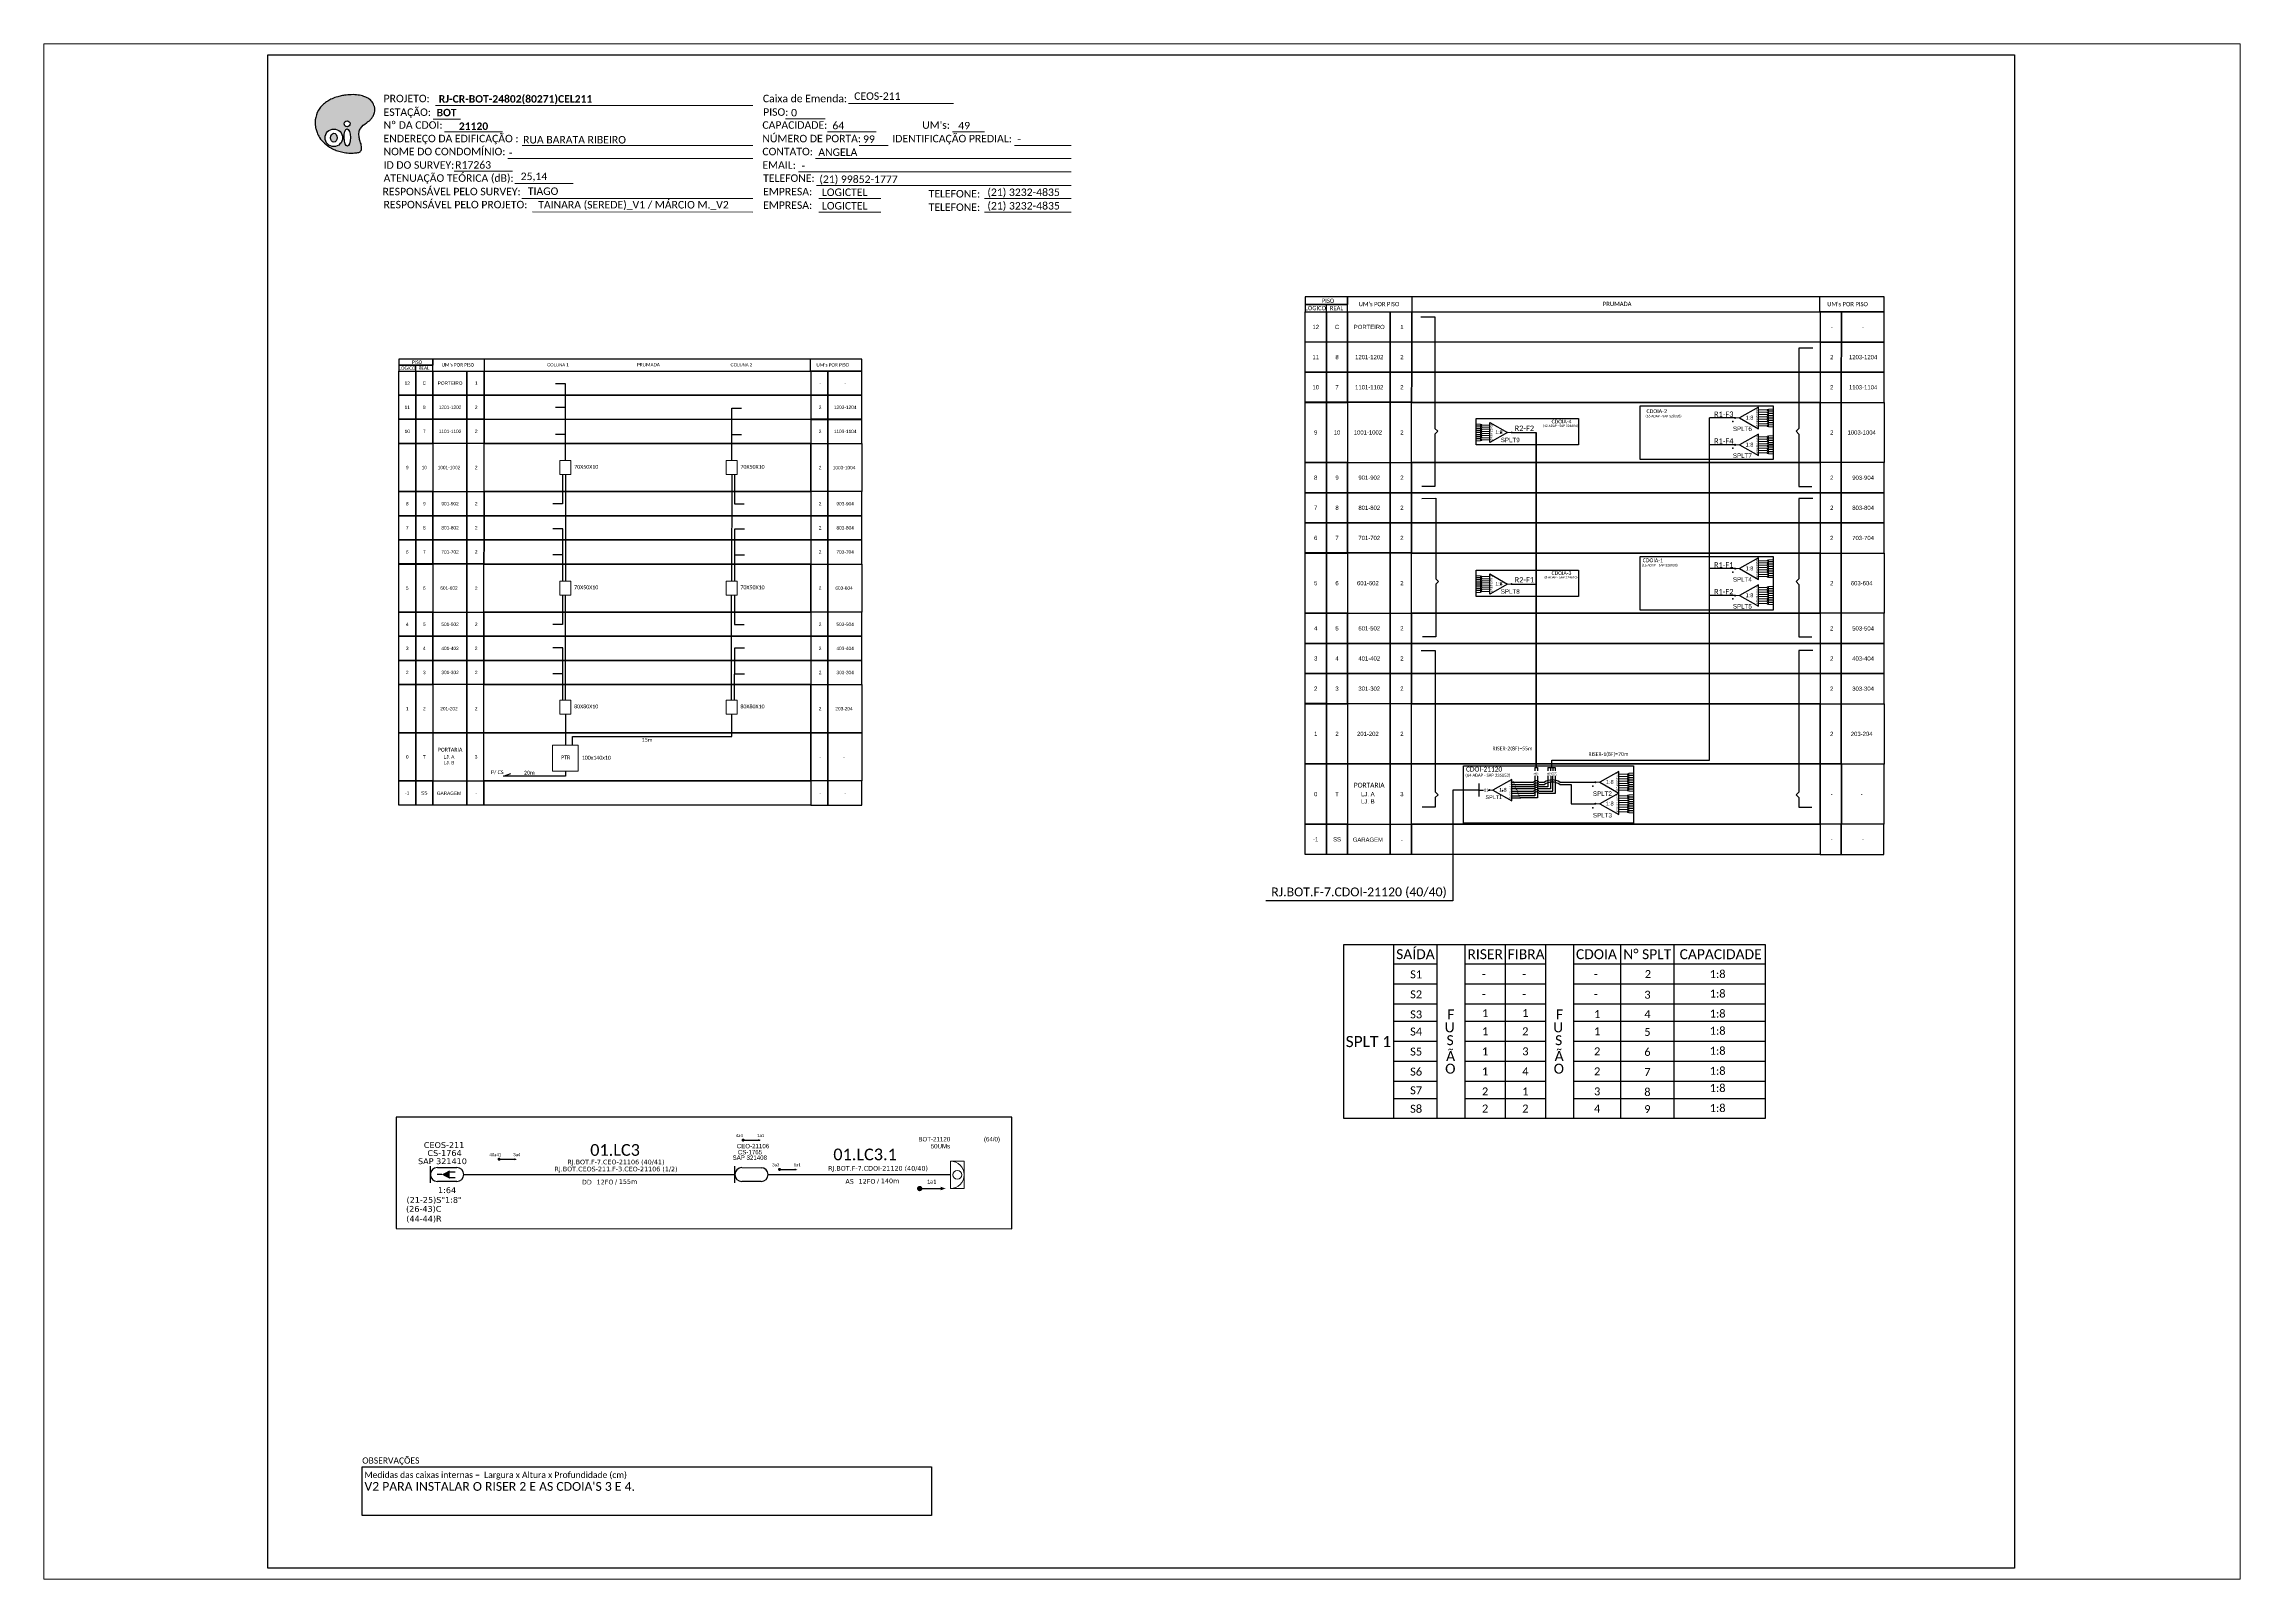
# Paper-space layout 'CDOI-21120_V2' of a CAD drawing. Header units: metres. Extents: x -0.215 to 0.635, y 0 to 0.594.
# The model-space entities are those that its viewports show. They can reach past a viewport. Long polylines and large blocks are cut down to what shows.
import ezdxf
from ezdxf.enums import TextEntityAlignment as Align

# ---------------------------------------------------------------- set-up
doc = ezdxf.new("R2010")
doc.units = ezdxf.units.M
for name, color, linetype, lineweight in [("20.0-LEGENDA DOS CDO'S", 1, 'Continuous', 0), ('20.1-CDO_INTERIOR', 1, 'Continuous', 0), ('20.2-CDO_POSTE', 1, 'Continuous', 5), ('40.1-ETIQUETAS', 1, 'Continuous', 20)]:
    doc.layers.add(name, color=color, linetype=linetype, lineweight=lineweight)
for name, color, linetype in [('20.4-CEOS', 1, 'Continuous'), ('CAP a instalar', 1, 'Continuous'), ('SETA', 7, 'Continuous')]:
    doc.layers.add(name, color=color, linetype=linetype)
doc.layers.add('20.7-EXTRA', color=50, linetype='Continuous', plot=False)
doc.styles.add('ARIAL', font='arial.ttf')
doc.styles.add('siredit', font='verdana.ttf')
doc.styles.add('WMF-Calibri0', font='calibri.ttf')
doc.styles.add('WMF-Calibri1', font='calibrib.ttf')
doc.linetypes.add('FENCELINE1', pattern='A,0.25,-0.1,[133,ltypeshp.shx,S=0.1,R=0,X=-0.1,Y=0],-0.1,1', length=1.45)

# ---------------------------------------------------------------- blocks, each defined once
blk = doc.blocks.new('OI')
h = blk.add_hatch(color=40)
edge = h.paths.add_edge_path()
edge.add_spline(control_points=[(4.35, -0.67), (3.92, -0.99), (3.26, -1.5), (2.81, -2.59), (2.9, -3.5), (3.06, -4.27), (3.31, -4.85), (3.37, -5.39), (3.4, -5.88), (3.2, -6.4), (2.54, -6.61), (1.65, -6.63), (0.55, -6.67), (-0.56, -6.42), (-1.61, -6.14), (-2.77, -5.61), (-3.92, -4.77), (-4.89, -3.7), (-5.34, -2.65), (-5.6, -1.94), (-5.85, -0.96), (-5.71, 0.47), (-5.1, 2.02), (-4.14, 3.02), (-3.3, 3.61), (-2.37, 4.16), (-1.36, 4.44), (-0.56, 4.7), (0.79, 4.85), (2.24, 4.97), (3.79, 4.57), (4.67, 4.21), (5.44, 3.65), (5.76, 2.99), (6.03, 2.21), (6.01, 1.46), (5.72, 0.64), (5.31, 0.08), (4.88, -0.38), (4.51, -0.55), (4.35, -0.67)], knot_values=[0, 0, 0, 0, 1.60434, 2.417191, 3.427595, 4.282808, 4.776746, 5.304182, 5.888771, 6.258406, 6.858137, 7.79129, 8.986195, 10.124242, 11.187857, 12.242908, 13.953784, 15.414161, 16.515391, 17.349188, 17.675853, 19.552021, 21.515531, 22.568638, 23.63245, 24.621084, 25.782718, 26.745347, 27.142653, 29.870543, 31.004649, 31.921532, 32.709589, 33.801391, 34.042471, 35.192333, 35.971461, 36.628871, 37.254359, 37.836911, 37.836911, 37.836911, 37.836911], degree=3, periodic=0)
h.paths.add_polyline_path([(1.13, -0.87, -1), (-0.04, -0.87, -1)], flags=16)
edge = h.paths.add_edge_path(flags=16)
edge.add_ellipse((0.56, -3.59), major_axis=(-0.02, 1.71), ratio=0.361305, start_angle=0, end_angle=360)
h.paths.add_polyline_path([(-0.36, -3.62, -1), (-3.8, -3.62, -1)], flags=16)
edge = h.paths.add_edge_path(flags=0)
edge.add_ellipse((-2.08, -3.62), major_axis=(0, 0.885), ratio=0.758294, start_angle=0, end_angle=360)
at = {"color": 40}
for centre, radius in [((-2.08, -3.62), 1.72), ((0.54, -0.87), 0.587)]:
    blk.add_circle(centre, radius, dxfattribs=at)
blk.add_ellipse((-2.08, -3.62), major_axis=(0, 0.885), ratio=0.758294, start_param=-3.141592653589792, end_param=3.141592653589792, dxfattribs=at)
blk.add_ellipse((0.56, -3.59), major_axis=(-0.02, 1.71), ratio=0.361305, dxfattribs=at)
at = {"color": 40, "start_tangent": (-0.800898, -0.598801), "end_tangent": (-0.800898, -0.598801)}
blk.add_spline([(4.35, -0.67), (3.2, -1.78), (2.9, -2.54), (2.92, -3.55), (3.12, -4.38), (3.28, -4.85), (3.37, -5.37), (3.35, -5.95), (3.2, -6.29), (2.66, -6.55), (1.73, -6.63), (0.54, -6.62), (-0.58, -6.41), (-1.6, -6.11), (-2.56, -5.67), (-3.95, -4.67), (-4.89, -3.56), (-5.37, -2.56), (-5.64, -1.78), (-5.72, -1.46), (-5.63, 0.42), (-4.84, 2.22), (-4.13, 2.99), (-3.27, 3.62), (-2.4, 4.09), (-1.3, 4.47), (-0.37, 4.72), (0.02, 4.77), (2.75, 4.8), (3.85, 4.53), (4.69, 4.16), (5.31, 3.68), (5.85, 2.73), (5.93, 2.5), (5.94, 1.35), (5.67, 0.62), (5.29, 0.08), (4.84, -0.36), (4.35, -0.67)], degree=3, dxfattribs=at)
blk = doc.blocks.new('CARIMBO')
at = {"color": 7, "lineweight": 0}
for points in [[(35.15, -20.06), (41.7, -20.06)], [(35.66, -16.79), (111.64, -16.79)], [(119.43, -20.02), (128.92, -20.02)], [(134.48, -16.3), (159.61, -16.3)], [(37.81, -23.14), (51.75, -23.14)], [(129.48, -23.14), (141.1, -23.14)], [(159.42, -23.14), (167.09, -23.14)], [(52.97, -29.48), (111.64, -29.48)], [(56.38, -26.37), (111.64, -26.37)], [(126.6, -29.48), (187.83, -29.48)], [(137.07, -26.37), (144.01, -26.37)], [(174.24, -26.37), (187.8, -26.37)], [(40.13, -32.55), (54.07, -32.55)], [(54.67, -35.52), (68.61, -35.52)], [(122.56, -32.72), (187.83, -32.72)], [(126.84, -35.96), (187.83, -35.96)], [(56.38, -39.07), (111.64, -39.07)], [(127.45, -39.07), (142.25, -39.07)], [(167.06, -39.07), (187.83, -39.07)], [(58.87, -42.31), (111.64, -42.31)], [(127.45, -42.31), (142.25, -42.31)], [(167.06, -42.31), (187.83, -42.31)]]:
    blk.add_lwpolyline(points, dxfattribs=at)
at = {"color": 7, "xscale": 1.213923925163967, "yscale": 1.213923925163967, "zscale": 1.213923925163967, "rotation": 0.1532896023949059}
blk.add_blockref('OI', (13.86, -20.16), dxfattribs=at)
at = {"color": 7, "lineweight": 0, "style": 'WMF-Calibri0'}
for s, height, p in [('PROJETO:', 1.793, (23.26, -16.04)), ('Caixa de Emenda:', 1.7927, (114.02, -16.04)), ('ESTAÇÃO:', 1.793, (23.26, -19.32)), ('Nº DA CDOI:', 1.7927, (23.26, -22.39)), ('CAPACIDADE:', 1.7927, (113.91, -22.39)), ('PISO:', 1.793, (114.09, -19.28)), ("UM's:", 1.793, (152.15, -22.39)), ('ENDEREÇO DA EDIFICAÇÃO :', 1.7927, (23.26, -25.63)), ('NÚMERO DE PORTA:', 1.7927, (113.91, -25.63)), ('IDENTIFICAÇÃO PREDIAL:', 1.7927, (144.99, -25.63)), ('NOME DO CONDOMÍNIO:', 1.7927, (23.26, -28.74)), ('ID DO SURVEY:', 1.7927, (23.26, -31.97)), ('CONTATO:', 1.793, (113.91, -28.74)), ('EMAIL:', 1.793, (113.91, -31.97)), ('RESPONSÁVEL PELO SURVEY:', 1.7927, (23.02, -38.32)), ('ATENUAÇÃO TEÓRICA (dB):', 1.7927, (23.26, -35.09)), ('TELEFONE:', 1.793, (114.09, -35.09)), ('EMPRESA:', 1.793, (114.09, -38.32)), ('RESPONSÁVEL PELO PROJETO:', 1.7927, (23.26, -41.44)), ('EMPRESA:', 1.793, (114.09, -41.56)), ('TELEFONE:', 1.793, (153.7, -38.83)), ('TELEFONE:', 1.793, (153.7, -42.06))]:
    blk.add_text(s, height=height, dxfattribs=at).set_placement(p)
at = {"color": 7, "lineweight": 0, "flags": 8}
for tag, p, style in [('PROJ', (36.46, -16.13), 'WMF-Calibri1'), ('CEOS-XX', (135.87, -15.46), 'WMF-Calibri0'), ('EST', (35.94, -19.41), 'WMF-Calibri1'), ('PISO_PTR', (120.78, -19.42), 'WMF-Calibri0'), ('CAPAC.', (130.66, -22.52), 'WMF-Calibri0'), ("UC'S", (160.78, -22.54), 'WMF-Calibri0'), ('LOGRADOURO', (56.65, -25.91), 'WMF-Calibri0'), ('N°', (138.85, -25.77), 'WMF-Calibri0'), ('N°PREDIO', (174.94, -25.77), 'WMF-Calibri0'), ('_ID_', (40.39, -31.94), 'WMF-Calibri0'), ('NOME_DO_COND.', (53.23, -29.02), 'WMF-Calibri0'), ('EMAIL', (123.26, -32.12), 'WMF-Calibri0'), ('NOME_DO_CONTATO', (127.3, -28.89), 'WMF-Calibri0'), ('O_POTEN', (56.06, -34.68), 'WMF-Calibri0'), ('RES_SURVEY', (57.78, -38.23), 'WMF-Calibri0'), ('TELEFONE', (127.55, -35.36), 'WMF-Calibri0'), ('EMP_RESP_SURVEY', (128.16, -38.47), 'WMF-Calibri0'), ('CONT_RESP_SURVEY', (167.76, -38.47), 'WMF-Calibri0'), ('RES_PROJ', (60.27, -41.47), 'WMF-Calibri0'), ('EMP_RESP_PROJ', (128.16, -41.71), 'WMF-Calibri0'), ('CONT_RESP_PROJ', (167.76, -41.71), 'WMF-Calibri0')]:
    blk.add_attdef(tag, p, '', height=1.79, dxfattribs=dict(at, style=style))
at = {"color": 7, "lineweight": 0, "style": 'WMF-Calibri1', "flags": 8}
blk.add_attdef("N° CDO'S", text='', height=1.79, dxfattribs=at).set_placement((44.78, -22.68), align=Align.CENTER)
blk = doc.blocks.new('A$C64B91533')
at = {"color": 0}
for points in [[(0, 4.1), (23.1, 4.1), (23.1, 8.2), (0, 8.2)], [(0, 0), (23.1, 0), (23.1, 4.1), (0, 4.1)]]:
    blk.add_lwpolyline(points, close=True, dxfattribs=at)
for points in [[(11.6, 0), (11.6, 4.1)], [(23.1, 0), (314.5, 0), (314.5, 8.2), (23.1, 8.2), (23.1, 8.2), (23.1, 4.1)], [(58.2, 0), (58.2, 8.2)], [(279.7, 0), (279.7, 8.2)]]:
    blk.add_lwpolyline(points)
at = {"color": 0, "style": 'WMF-Calibri0'}
for s, p in [('  LÓGICO', (-1.6, 0.9)), ('     PISO', (5, 4.9)), ('    REAL', (10.2, 0.9)), ("UM's POR PISO", (29.1, 3.1)), ('PRUMADA', (161.8, 3.2)), ("UM's POR PISO", (283.6, 3.1))]:
    blk.add_text(s, height=2.3, dxfattribs=at).set_placement(p)
blk = doc.blocks.new('ANDAR_MAIOR_DUPLO')
for points in [[(0, 32.7), (11.6, 32.7), (11.6, 0), (0, 0)], [(11.6, 32.7), (23.1, 32.7), (23.1, 0), (11.6, 0)], [(46.3, 32.7), (23.1, 32.7), (23.1, 0), (46.3, 0)], [(57.9, 32.7), (46.3, 32.7), (46.3, 0), (57.9, 0)], [(57.9, 32.7), (279.8, 32.7), (279.8, 0), (57.9, 0)], [(279.8, 32.7), (291.3, 32.7), (291.3, 0), (279.8, 0)], [(291.3, 32.7), (314.5, 32.7), (314.5, 0), (291.3, 0)]]:
    blk.add_lwpolyline(points, close=True)
at = {"style": 'ARIAL', "flags": 12}
for tag, p in [('LOGICO', (5.8, 16.4)), ('REAL', (17.4, 16.4)), ('N°DAS_UCS', (34.1, 16.4)), ("UC'S", (52.6, 16.4)), ("UC'S", (286.1, 16.4)), ('N°DAS_UCS', (302.4, 16.4))]:
    blk.add_attdef(tag, text='', height=2.3, dxfattribs=at).set_placement(p, align=Align.MIDDLE_CENTER)
blk = doc.blocks.new('ANDAR_DUPLO')
for points in [[(0, 16.4), (11.6, 16.4), (11.6, 0), (0, 0)], [(11.6, 16.4), (23.1, 16.4), (23.1, 0), (11.6, 0)], [(23.1, 16.4), (46.3, 16.4), (46.3, 0), (23.1, 0)], [(46.3, 16.4), (57.9, 16.4), (57.9, 0), (46.3, 0)], [(57.9, 16.4), (279.8, 16.4), (279.8, 0), (57.9, 0)], [(291.3, 16.4), (279.8, 16.4), (279.8, 0), (291.3, 0)], [(314.5, 16.4), (291.3, 16.4), (291.3, 0), (314.5, 0)]]:
    blk.add_lwpolyline(points, close=True)
at = {"style": 'ARIAL'}
for tag, flags, p in [('LOGICO', 4, (5.8, 8.2)), ('REAL', 4, (17.4, 8.2)), ('N°DOS_APS', 12, (34.9, 8.2)), ("UC'S", 4, (52.6, 8.2)), ("UC'S", 4, (286.1, 8.2)), ('N°DOS_APS', 12, (303.1, 8.2))]:
    blk.add_attdef(tag, text='', height=2.3, dxfattribs=dict(at, flags=flags)).set_placement(p, align=Align.MIDDLE_CENTER)
blk = doc.blocks.new('TE')
at = {"style": 'WMF-Calibri0'}
for s, p in [('F', (-1.11, 5.25)), ('U', (-1.78, 2)), ('S', (-1.31, -1.23)), ('Ã', (-1.42, -5.18)), ('O', (-1.66, -8.38))]:
    blk.add_text(s, height=2.5, dxfattribs=at).set_placement(p)
blk = doc.blocks.new('SPLITTER_')
blk.add_point((0, 0))
at = {"style": 'ARIAL', "flags": 4}
blk.add_attdef('SPLT', (0, -3.26), '', height=1.5, dxfattribs=at)
blk = doc.blocks.new('CDOE-TEXTO PADRÃO')
at = {"layer": "20.0-LEGENDA DOS CDO'S", "color": 0, "style": 'ARIAL'}
for tag, p in [('CDO_N', (0.49, 7.39)), ('SAP', (0.51, 1.67)), ('CORDOALHA', (0.5, 4.33)), ('SPLITER_1', (0.59, -0.91)), ('(XX-XX_F)S', (0.54, -8.29)), ('SPLITER_2', (0.6, -3.55)), ('(XX-XX_L)S', (0.55, -10.83)), ('UMS', (0.55, -13.15))]:
    blk.add_attdef(tag, p, '', height=1.7, rotation=0.11799, dxfattribs=at)
blk.add_attdef('FIBRAS_UTILIZADAS', text='', height=1.7, rotation=0.11799, dxfattribs=at).set_placement((19.77, 7.43), align=Align.CENTER)
blk = doc.blocks.new('ETIQUETA_RS5F')
at = {"layer": '40.1-ETIQUETAS', "color": 0, "style": 'siredit'}
blk.add_text('/', height=1.5, dxfattribs=at).set_placement((1.55, -1.95), align=Align.MIDDLE_RIGHT)
for tag, p in [('ETIQUETA_R_SECUNDARIA', (1.18, 2.1)), ('ETIQUETA_R_PRIMARIA', (1.18, 4.1)), ('F_ATIVAS/F_MORTAS', (1.11, -4.24))]:
    blk.add_attdef(tag, text='', height=1.5, dxfattribs=at).set_placement(p, align=Align.MIDDLE_CENTER)
for tag, p in [('TIPO_CABO', (-6.62, -2.12)), ('CAP_CABO', (0.37, -2.09))]:
    blk.add_attdef(tag, text='', height=1.5, dxfattribs=at).set_placement(p, align=Align.MIDDLE_RIGHT)
for tag, p in [('FUSÃO_1', (0.82, -8.39)), ('FUSÃO_2', (0.82, -10.6)), ('FUSÃO_3', (0.82, -12.93)), ('FUSÃO_4', (0.82, -15.14)), ('FUSÃO_5', (0.82, -17.16))]:
    blk.add_attdef(tag, text='', height=1.5, dxfattribs=at).set_placement(p, align=Align.CENTER)
blk.add_attdef('METROS', text='', height=1.5, dxfattribs=at).set_placement((2.11, -1.95), align=Align.MIDDLE_LEFT)

msp = doc.modelspace()

# ---------------------------------------------------------------- hatches: boundary and pattern name
h = msp.add_hatch(color=0)
h.dxf.hatch_style = 1
edge = h.paths.add_edge_path()
edge.add_arc((8673.96, 188.37), 0.174, 0, 360)
h = msp.add_hatch(color=3)
h.dxf.hatch_style = 1
edge = h.paths.add_edge_path()
edge.add_arc((8597.49, 183.4), 0.161, 0, 360)
h = msp.add_hatch(color=0)
h.dxf.hatch_style = 1
edge = h.paths.add_edge_path()
edge.add_arc((8673.96, 179.18), 0.174, 0, 360)
h = msp.add_hatch(color=0)
h.dxf.hatch_style = 1
edge = h.paths.add_edge_path()
edge.add_arc((8673.96, 136.8), 0.174, 0, 360)
h = msp.add_hatch(color=3)
h.dxf.hatch_style = 1
edge = h.paths.add_edge_path()
edge.add_arc((8597.49, 131.54), 0.161, 0, 360)
h = msp.add_hatch(color=0)
h.dxf.hatch_style = 1
edge = h.paths.add_edge_path()
edge.add_arc((8673.96, 127.61), 0.174, 0, 360)
h = msp.add_hatch(color=0)
h.dxf.hatch_style = 1
edge = h.paths.add_edge_path()
edge.add_arc((8589.91, 61.01), 0.171, 0, 360)
h = msp.add_hatch(color=0)
h.dxf.hatch_style = 1
edge = h.paths.add_edge_path()
edge.add_arc((8598.12, 63.7), 0.161, 0, 360)
h = msp.add_hatch(color=0)
h.dxf.hatch_style = 1
edge = h.paths.add_edge_path()
edge.add_arc((8598.46, 62.93), 0.161, 0, 360)
h = msp.add_hatch(color=0)
h.dxf.hatch_style = 1
edge = h.paths.add_edge_path()
edge.add_arc((8598.79, 62.16), 0.161, 0, 360)
h = msp.add_hatch(color=0)
h.dxf.hatch_style = 1
edge = h.paths.add_edge_path()
edge.add_arc((8599.12, 61.39), 0.161, 0, 360)
h = msp.add_hatch(color=0)
h.dxf.hatch_style = 1
edge = h.paths.add_edge_path()
edge.add_arc((8599.46, 60.63), 0.161, 0, 360)
h = msp.add_hatch(color=0)
h.dxf.hatch_style = 1
edge = h.paths.add_edge_path()
edge.add_arc((8626.15, 63.7), 0.174, 0, 360)
h = msp.add_hatch(color=0)
h.dxf.hatch_style = 1
edge = h.paths.add_edge_path()
edge.add_arc((8599.79, 59.86), 0.161, 0, 360)
h = msp.add_hatch(color=3)
h.dxf.hatch_style = 1
edge = h.paths.add_edge_path()
edge.add_arc((8600.12, 59.09), 0.161, 0, 360)
h = msp.add_hatch(color=3)
h.dxf.hatch_style = 1
edge = h.paths.add_edge_path()
edge.add_arc((8600.46, 58.35), 0.161, 0, 360)
h = msp.add_hatch(color=0)
h.dxf.hatch_style = 1
edge = h.paths.add_edge_path()
edge.add_arc((8626.15, 56.32), 0.174, 0, 360)

# ---------------------------------------------------------------- linework, layer by layer
at = {"color": 0, "ltscale": 3}
msp.add_line((8626.15, 63.7), (8626.15, 63.7), dxfattribs=at)
for p, q in [((8557.09, 8.2), (8557.09, -51.37)), ((8571.93, 8.2), (8571.93, -51.37)), ((8581.49, 8.2), (8581.49, -51.37)), ((8595.28, 8.2), (8595.28, -51.37)), ((8609.06, 8.2), (8609.06, -51.37)), ((8618.63, 8.2), (8618.63, -51.37)), ((8634.81, 8.2), (8634.81, -51.37)), ((8557.09, 1.53), (8571.93, 1.53)), ((8581.49, 1.53), (8609.06, 1.53)), ((8618.63, 1.53), (8684.24, 1.53)), ((8557.09, -5.33), (8571.93, -5.33)), ((8581.49, -5.33), (8609.06, -5.33)), ((8618.63, -5.33), (8684.24, -5.33)), ((8557.09, -12.19), (8571.93, -12.19)), ((8581.49, -12.19), (8609.06, -12.19)), ((8618.63, -12.19), (8684.24, -12.19)), ((8557.09, -18.06), (8571.93, -18.06)), ((8581.49, -18.06), (8609.06, -18.06)), ((8618.63, -18.06), (8684.24, -18.06)), ((8557.09, -24.92), (8571.93, -24.92)), ((8581.49, -24.92), (8609.06, -24.92)), ((8618.63, -24.92), (8684.24, -24.92)), ((8557.09, -31.78), (8571.93, -31.78)), ((8581.49, -31.78), (8609.06, -31.78)), ((8557.09, -38.64), (8571.93, -38.64)), ((8557.09, -44.51), (8571.93, -44.51)), ((8581.49, -38.64), (8609.06, -38.64)), ((8581.49, -44.51), (8609.06, -44.51)), ((8618.63, -38.64), (8684.24, -38.64)), ((8618.63, -44.51), (8684.24, -44.51))]:
    msp.add_line(p, q)
at = {"color": 0}
for p, q in [((8653.05, 8.2), (8653.05, -51.37)), ((8618.63, -31.78), (8684.24, -31.78))]:
    msp.add_line(p, q, dxfattribs=at)
for points in [[(8769.59, 312.64), (8769.64, -205.3), (8171.84, -205.3), (8171.84, 312.64)], [(8216.63, 80.6), (8222.46, 80.6), (8222.46, 64.1), (8216.63, 64.1)], [(8222.46, 80.6), (8228.29, 80.6), (8228.29, 64.1), (8222.46, 64.1)], [(8239.96, 80.6), (8228.29, 80.6), (8228.29, 64.1), (8239.96, 64.1)], [(8245.79, 80.6), (8239.96, 80.6), (8239.96, 64.1), (8245.79, 64.1)], [(8245.79, 80.6), (8357.62, 80.6), (8357.62, 64.1), (8245.79, 64.1)], [(8357.62, 80.6), (8363.46, 80.6), (8363.46, 64.1), (8357.62, 64.1)], [(8363.46, 80.6), (8375.12, 80.6), (8375.12, 64.1), (8363.46, 64.1)], [(8526.8, 69.95), (8534.09, 69.95), (8534.09, 49.32), (8526.8, 49.32)], [(8534.09, 69.95), (8541.38, 69.95), (8541.38, 49.32), (8534.09, 49.32)], [(8555.96, 69.95), (8541.38, 69.95), (8541.38, 49.32), (8555.96, 49.32)], [(8563.25, 69.95), (8555.96, 69.95), (8555.96, 49.32), (8563.25, 49.32)], [(8563.25, 69.95), (8703.05, 69.95), (8703.05, 49.32), (8563.25, 49.32)], [(8703.05, 69.95), (8710.34, 69.95), (8710.34, 49.32), (8703.05, 49.32)], [(8710.34, 69.95), (8724.92, 69.95), (8724.92, 49.32), (8710.34, 49.32)], [(8540.05, 8.2), (8684.24, 8.2), (8684.24, -51.37), (8540.05, -51.37)]]:
    msp.add_lwpolyline(points, close=True)
at = {"color": 3}
for points in [[(8566.4, 223.01), (8571.19, 223.02), (8571.19, 184.76), (8572.18, 183.81), (8571.19, 182.86), (8571.19, 164.93), (8566.72, 164.93)], [(8700.6, 212.28), (8695.81, 212.28), (8695.81, 184.76), (8694.82, 183.81), (8695.81, 182.86), (8695.81, 164.93), (8700.28, 164.93)], [(8566.72, 160.85), (8571.51, 160.86), (8571.51, 133.33), (8572.5, 132.38), (8571.51, 131.43), (8571.51, 113.51), (8567.04, 113.51)], [(8700.6, 160.85), (8695.81, 160.86), (8695.81, 133.33), (8694.82, 132.38), (8695.81, 131.43), (8695.81, 113.51), (8700.28, 113.51)], [(8566.58, 108.75), (8571.37, 108.76), (8571.37, 60.36), (8572.36, 59.41), (8571.37, 58.46), (8571.37, 55.14), (8566.9, 55.14)], [(8700.6, 108.75), (8695.81, 108.76), (8695.81, 60.36), (8694.82, 59.41), (8695.81, 58.46), (8695.81, 55.14), (8700.28, 55.14)]]:
    msp.add_lwpolyline(points, dxfattribs=at)
at = {"color": 0}
for points in [[(8273.66, 173.78), (8273.66, 200.04), (8270.33, 200.04)], [(8273.66, 191.94), (8270.33, 191.94)], [(8330.57, 173.78), (8330.57, 191.67), (8333.9, 191.67)], [(8682.02, 192.06), (8675.47, 188.37), (8682.02, 184.68), (8682.02, 192.06)], [(8273.66, 182.72), (8270.33, 182.72)], [(8330.57, 182.72), (8333.9, 182.72)], [(8682.02, 182.87), (8675.47, 179.18), (8682.02, 175.49), (8682.02, 182.87)], [(8272.72, 168.95), (8272.72, 158.9), (8269.42, 158.9)], [(8273.66, 168.95), (8273.66, 132.52)], [(8330.57, 168.95), (8330.57, 132.52)], [(8331.57, 168.95), (8331.57, 158.9), (8334.88, 158.9)], [(8272.74, 132.52), (8272.74, 150.41), (8269.41, 150.41)], [(8331.6, 132.52), (8331.6, 150.41), (8334.92, 150.41)], [(8272.74, 141.47), (8269.41, 141.47)], [(8331.6, 141.47), (8334.92, 141.47)], [(8682.02, 140.49), (8675.47, 136.8), (8682.02, 133.11), (8682.02, 140.49)], [(8682.02, 131.3), (8675.47, 127.61), (8682.02, 123.92), (8682.02, 131.3)], [(8272.72, 127.7), (8272.72, 117.64), (8269.42, 117.64)], [(8273.66, 91.78), (8273.66, 127.7)], [(8330.57, 91.78), (8330.57, 127.7)], [(8331.57, 127.7), (8331.57, 117.64), (8334.88, 117.64)], [(8272.74, 91.78), (8272.74, 109.67), (8269.41, 109.67)], [(8331.6, 91.78), (8331.6, 109.67), (8334.92, 109.67)], [(8272.74, 100.72), (8269.41, 100.72)], [(8331.6, 100.72), (8334.92, 100.72)], [(8273.66, 86.95), (8273.66, 76.33)], [(8276.06, 76.33), (8276.06, 79.3), (8330.58, 79.3), (8330.58, 86.95)], [(8273.66, 67.47), (8273.66, 65.77), (8252.49, 65.77), (8254.95, 66.68)], [(8586.37, 58.78), (8586.37, 63.24)], [(8589.46, 61.01), (8589.91, 61.01), (8589.91, 61.01)], [(8634.2, 67.39), (8627.65, 63.7), (8634.2, 60.01), (8634.2, 67.39)], [(8634.2, 60.01), (8627.65, 56.32), (8634.2, 52.63), (8634.2, 60.01)]]:
    msp.add_lwpolyline(points, dxfattribs=at)
at = {"color": 1}
for points in [[(8585.33, 188.16), (8620.37, 188.16), (8620.37, 179.14), (8585.33, 179.14)], [(8585.33, 136.29), (8620.37, 136.29), (8620.37, 127.27), (8585.33, 127.27)]]:
    msp.add_lwpolyline(points, close=True, dxfattribs=at)
at = {"color": 0, "ltscale": 3}
for points in [[(8611.23, 68.69), (8611.23, 71.2), (8665.24, 71.2), (8665.24, 188.37)], [(8673.96, 188.37), (8665.24, 188.37)], [(8673.96, 179.18), (8665.22, 179.18)], [(8673.96, 136.8), (8665.22, 136.8)], [(8673.96, 127.61), (8665.22, 127.61)], [(8609.92, 68.69), (8609.92, 67.6)], [(8609.92, 68.69), (8612.45, 68.69)], [(8610.84, 68.69), (8610.84, 67.6)], [(8611.64, 68.69), (8611.64, 67.6)], [(8612.45, 68.69), (8612.45, 67.6)], [(8586.37, 61.01), (8577.43, 61.01), (8577.43, 23.13), (8513.37, 23.14)], [(8586.37, 61.01), (8587.86, 61.01)], [(8597.54, 63.7), (8598.12, 63.7), (8604.98, 63.7)], [(8597.54, 62.93), (8598.46, 62.93), (8604.98, 62.93)], [(8604.98, 62.16), (8597.54, 62.16)], [(8604.98, 61.39), (8599.12, 61.39), (8597.54, 61.39)], [(8597.54, 60.63), (8599.46, 60.63), (8604.98, 60.63)], [(8612.45, 65.77), (8612.45, 59.86), (8606.86, 59.86)], [(8610.86, 65.77), (8610.84, 61.39), (8606.86, 61.39)], [(8609.92, 65.77), (8609.92, 62.16), (8606.86, 62.16)], [(8606.86, 60.63), (8611.64, 60.63), (8611.64, 65.77)], [(8606.86, 63.7), (8608.74, 63.7)], [(8606.86, 62.93), (8608.74, 62.93)], [(8614.01, 63.7), (8626.15, 63.7)], [(8614.01, 62.93), (8617.93, 62.93), (8617.93, 56.32), (8626.15, 56.32)], [(8604.98, 59.86), (8597.54, 59.86)], [(8597.54, 59.09), (8599.96, 59.09)], [(8597.54, 58.33), (8600.3, 58.33)]]:
    msp.add_lwpolyline(points, dxfattribs=at)
at = {"color": 0}
for points in [[(8641.47, 192.5), (8687.01, 192.5), (8687.01, 174.12), (8641.47, 174.12)], [(8641.47, 140.93), (8687.01, 140.93), (8687.01, 122.55), (8641.47, 122.55)], [(8426.47, -50.99), (8215.75, -50.99), (8215.75, -89.12), (8426.47, -89.12)], [(8204.18, -170.66), (8398.96, -170.66), (8398.96, -187.26), (8204.18, -187.26)]]:
    msp.add_lwpolyline(points, close=True, dxfattribs=at)
at = {"color": 0, "lineweight": 0}
for points in [[(8675.47, 188.37), (8673.96, 188.37)], [(8684.98, 191.1), (8682.02, 191.1)], [(8682.02, 190.32), (8684.98, 190.32)], [(8682.02, 189.54), (8684.98, 189.54)], [(8682.02, 188.76), (8684.98, 188.76)], [(8682.02, 187.98), (8684.98, 187.98)], [(8685.37, 191.44), (8685.37, 190.77)], [(8685.37, 191.44), (8687.01, 191.44)], [(8685.37, 190.77), (8687.01, 190.77)], [(8685.37, 190.66), (8685.37, 189.99)], [(8685.37, 190.66), (8687.01, 190.66)], [(8685.37, 189.99), (8687.01, 189.99)], [(8685.37, 189.87), (8685.37, 189.21)], [(8685.37, 189.87), (8687.01, 189.87)], [(8685.37, 189.21), (8687.01, 189.21)], [(8685.37, 189.09), (8685.37, 188.42)], [(8685.37, 189.09), (8687.01, 189.09)], [(8685.37, 188.42), (8687.01, 188.42)], [(8685.37, 188.31), (8685.37, 187.64)], [(8685.37, 188.31), (8687.01, 188.31)], [(8682.02, 187.2), (8684.98, 187.2)], [(8682.02, 186.42), (8684.98, 186.42)], [(8682.02, 185.64), (8684.98, 185.64)], [(8684.98, 181.91), (8682.02, 181.91)], [(8682.02, 181.13), (8684.98, 181.13)], [(8685.37, 187.64), (8687.01, 187.64)], [(8685.37, 187.53), (8685.37, 186.86)], [(8685.37, 187.53), (8687.01, 187.53)], [(8685.37, 186.86), (8687.01, 186.86)], [(8685.37, 186.75), (8685.37, 186.08)], [(8685.37, 186.75), (8687.01, 186.75)], [(8685.37, 186.08), (8687.01, 186.08)], [(8685.37, 185.97), (8685.37, 185.3)], [(8685.37, 185.97), (8687.01, 185.97)], [(8685.37, 185.3), (8687.01, 185.3)], [(8685.37, 182.25), (8685.37, 181.58)], [(8685.37, 182.25), (8687.01, 182.25)], [(8685.37, 181.58), (8687.01, 181.58)], [(8685.37, 181.47), (8685.37, 180.8)], [(8685.37, 181.47), (8687.01, 181.47)], [(8685.37, 180.8), (8687.01, 180.8)], [(8685.37, 180.69), (8685.37, 180.02)], [(8685.37, 180.69), (8687.01, 180.69)], [(8675.47, 179.18), (8673.96, 179.18)], [(8682.02, 180.35), (8684.98, 180.35)], [(8682.02, 179.57), (8684.98, 179.57)], [(8682.02, 178.79), (8684.98, 178.79)], [(8682.02, 178.01), (8684.98, 178.01)], [(8682.02, 177.23), (8684.98, 177.23)], [(8682.02, 176.45), (8684.98, 176.45)], [(8685.37, 180.02), (8687.01, 180.02)], [(8685.37, 179.9), (8685.37, 179.24)], [(8685.37, 179.9), (8687.01, 179.9)], [(8685.37, 179.24), (8687.01, 179.24)], [(8685.37, 179.12), (8685.37, 178.46)], [(8685.37, 179.12), (8687.01, 179.12)], [(8685.37, 178.46), (8687.01, 178.46)], [(8685.37, 178.34), (8685.37, 177.67)], [(8685.37, 178.34), (8687.01, 178.34)], [(8685.37, 177.67), (8687.01, 177.67)], [(8685.37, 177.56), (8685.37, 176.89)], [(8685.37, 177.56), (8687.01, 177.56)], [(8685.37, 176.89), (8687.01, 176.89)], [(8685.37, 176.78), (8685.37, 176.11)], [(8685.37, 176.78), (8687.01, 176.78)], [(8685.37, 176.11), (8687.01, 176.11)], [(8675.47, 136.8), (8673.96, 136.8)], [(8684.98, 139.53), (8682.02, 139.53)], [(8682.02, 138.75), (8684.98, 138.75)], [(8682.02, 137.97), (8684.98, 137.97)], [(8682.02, 137.19), (8684.98, 137.19)], [(8682.02, 136.41), (8684.98, 136.41)], [(8682.02, 135.63), (8684.98, 135.63)], [(8685.37, 139.87), (8685.37, 139.2)], [(8685.37, 139.87), (8687.01, 139.87)], [(8685.37, 139.2), (8687.01, 139.2)], [(8685.37, 139.09), (8685.37, 138.42)], [(8685.37, 139.09), (8687.01, 139.09)], [(8685.37, 138.42), (8687.01, 138.42)], [(8685.37, 138.31), (8685.37, 137.64)], [(8685.37, 138.31), (8687.01, 138.31)], [(8685.37, 137.64), (8687.01, 137.64)], [(8685.37, 137.52), (8685.37, 136.86)], [(8685.37, 137.52), (8687.01, 137.52)], [(8685.37, 136.86), (8687.01, 136.86)], [(8685.37, 136.74), (8685.37, 136.08)], [(8685.37, 136.74), (8687.01, 136.74)], [(8685.37, 136.08), (8687.01, 136.08)], [(8685.37, 135.96), (8685.37, 135.29)], [(8685.37, 135.96), (8687.01, 135.96)], [(8685.37, 135.29), (8687.01, 135.29)], [(8682.02, 134.85), (8684.98, 134.85)], [(8682.02, 134.07), (8684.98, 134.07)], [(8684.98, 130.35), (8682.02, 130.35)], [(8682.02, 129.56), (8684.98, 129.56)], [(8682.02, 128.78), (8684.98, 128.78)], [(8682.02, 128), (8684.98, 128)], [(8685.37, 135.18), (8685.37, 134.51)], [(8685.37, 135.18), (8687.01, 135.18)], [(8685.37, 134.51), (8687.01, 134.51)], [(8685.37, 134.4), (8685.37, 133.73)], [(8685.37, 134.4), (8687.01, 134.4)], [(8685.37, 133.73), (8687.01, 133.73)], [(8685.37, 130.68), (8685.37, 130.01)], [(8685.37, 130.68), (8687.01, 130.68)], [(8685.37, 130.01), (8687.01, 130.01)], [(8685.37, 129.9), (8685.37, 129.23)], [(8685.37, 129.9), (8687.01, 129.9)], [(8685.37, 129.23), (8687.01, 129.23)], [(8685.37, 129.12), (8685.37, 128.45)], [(8685.37, 129.12), (8687.01, 129.12)], [(8685.37, 128.45), (8687.01, 128.45)], [(8685.37, 128.34), (8685.37, 127.67)], [(8685.37, 128.34), (8687.01, 128.34)], [(8675.47, 127.61), (8673.96, 127.61)], [(8682.02, 127.22), (8684.98, 127.22)], [(8682.02, 126.44), (8684.98, 126.44)], [(8682.02, 125.66), (8684.98, 125.66)], [(8682.02, 124.88), (8684.98, 124.88)], [(8685.37, 127.67), (8687.01, 127.67)], [(8685.37, 127.56), (8685.37, 126.89)], [(8685.37, 127.56), (8687.01, 127.56)], [(8685.37, 126.89), (8687.01, 126.89)], [(8685.37, 126.77), (8685.37, 126.11)], [(8685.37, 126.77), (8687.01, 126.77)], [(8685.37, 126.11), (8687.01, 126.11)], [(8685.37, 125.99), (8685.37, 125.33)], [(8685.37, 125.99), (8687.01, 125.99)], [(8685.37, 125.33), (8687.01, 125.33)], [(8685.37, 125.21), (8685.37, 124.54)], [(8685.37, 125.21), (8687.01, 125.21)], [(8685.37, 124.54), (8687.01, 124.54)], [(8597.54, 62.16), (8598.79, 62.16)], [(8627.65, 63.7), (8626.15, 63.7)], [(8637.17, 66.43), (8634.2, 66.43)], [(8634.2, 65.65), (8637.17, 65.65)], [(8634.2, 64.87), (8637.17, 64.87)], [(8634.2, 64.09), (8637.17, 64.09)], [(8634.2, 63.31), (8637.17, 63.31)], [(8634.2, 62.53), (8637.17, 62.53)], [(8634.2, 61.75), (8637.17, 61.75)], [(8634.2, 60.96), (8637.17, 60.96)], [(8637.56, 66.76), (8637.56, 66.1)], [(8637.56, 66.76), (8639.19, 66.76)], [(8637.56, 66.1), (8639.19, 66.1)], [(8637.56, 65.98), (8637.56, 65.32)], [(8637.56, 65.98), (8639.19, 65.98)], [(8637.56, 65.32), (8639.19, 65.32)], [(8637.56, 65.2), (8637.56, 64.53)], [(8637.56, 65.2), (8639.19, 65.2)], [(8637.56, 64.53), (8639.19, 64.53)], [(8637.56, 64.42), (8637.56, 63.75)], [(8637.56, 64.42), (8639.19, 64.42)], [(8637.56, 63.75), (8639.19, 63.75)], [(8637.56, 63.64), (8637.56, 62.97)], [(8637.56, 63.64), (8639.19, 63.64)], [(8637.56, 62.97), (8639.19, 62.97)], [(8637.56, 62.86), (8637.56, 62.19)], [(8637.56, 62.86), (8639.19, 62.86)], [(8637.56, 62.19), (8639.19, 62.19)], [(8637.56, 62.08), (8637.56, 61.41)], [(8637.56, 62.08), (8639.19, 62.08)], [(8637.56, 61.41), (8639.19, 61.41)], [(8637.56, 61.3), (8637.56, 60.63)], [(8637.56, 61.3), (8639.19, 61.3)], [(8637.56, 60.63), (8639.19, 60.63)], [(8627.65, 56.32), (8626.15, 56.32)], [(8637.17, 59.05), (8634.2, 59.05)], [(8634.2, 58.27), (8637.17, 58.27)], [(8634.2, 57.49), (8637.17, 57.49)], [(8634.2, 56.71), (8637.17, 56.71)], [(8634.2, 55.93), (8637.17, 55.93)], [(8634.2, 55.15), (8637.17, 55.15)], [(8634.2, 54.36), (8637.17, 54.36)], [(8634.2, 53.58), (8637.17, 53.58)], [(8637.56, 59.38), (8637.56, 58.72)], [(8637.56, 59.38), (8639.19, 59.38)], [(8637.56, 58.72), (8639.19, 58.72)], [(8637.56, 58.6), (8637.56, 57.94)], [(8637.56, 58.6), (8639.19, 58.6)], [(8637.56, 57.94), (8639.19, 57.94)], [(8637.56, 57.82), (8637.56, 57.15)], [(8637.56, 57.82), (8639.19, 57.82)], [(8637.56, 57.15), (8639.19, 57.15)], [(8637.56, 57.04), (8637.56, 56.37)], [(8637.56, 57.04), (8639.19, 57.04)], [(8637.56, 56.37), (8639.19, 56.37)], [(8637.56, 56.26), (8637.56, 55.59)], [(8637.56, 56.26), (8639.19, 56.26)], [(8637.56, 55.59), (8639.19, 55.59)], [(8637.56, 55.48), (8637.56, 54.81)], [(8637.56, 55.48), (8639.19, 55.48)], [(8637.56, 54.81), (8639.19, 54.81)], [(8637.56, 54.7), (8637.56, 54.03)], [(8637.56, 54.7), (8639.19, 54.7)], [(8637.56, 54.03), (8639.19, 54.03)], [(8637.56, 53.92), (8637.56, 53.25)], [(8637.56, 53.92), (8639.19, 53.92)], [(8637.56, 53.25), (8639.19, 53.25)]]:
    msp.add_lwpolyline(points, dxfattribs=at)
for points in [[(8684.98, 191.3), (8685.37, 191.3), (8685.37, 190.91), (8684.98, 190.91)], [(8684.98, 190.51), (8685.37, 190.51), (8685.37, 190.13), (8684.98, 190.13)], [(8684.98, 189.73), (8685.37, 189.73), (8685.37, 189.35), (8684.98, 189.35)], [(8684.98, 188.95), (8685.37, 188.95), (8685.37, 188.57), (8684.98, 188.57)], [(8684.98, 188.17), (8685.37, 188.17), (8685.37, 187.78), (8684.98, 187.78)], [(8684.98, 187.39), (8685.37, 187.39), (8685.37, 187), (8684.98, 187)], [(8684.98, 186.61), (8685.37, 186.61), (8685.37, 186.22), (8684.98, 186.22)], [(8684.98, 185.83), (8685.37, 185.83), (8685.37, 185.44), (8684.98, 185.44)], [(8684.98, 182.11), (8685.37, 182.11), (8685.37, 181.72), (8684.98, 181.72)], [(8684.98, 181.33), (8685.37, 181.33), (8685.37, 180.94), (8684.98, 180.94)], [(8684.98, 180.55), (8685.37, 180.55), (8685.37, 180.16), (8684.98, 180.16)], [(8271.81, 173.78), (8275.52, 173.78), (8275.52, 168.95), (8271.81, 168.95)], [(8328.72, 173.78), (8332.43, 173.78), (8332.43, 168.95), (8328.72, 168.95)], [(8684.98, 179.76), (8685.37, 179.76), (8685.37, 179.38), (8684.98, 179.38)], [(8684.98, 178.98), (8685.37, 178.98), (8685.37, 178.6), (8684.98, 178.6)], [(8684.98, 178.2), (8685.37, 178.2), (8685.37, 177.81), (8684.98, 177.81)], [(8684.98, 177.42), (8685.37, 177.42), (8685.37, 177.03), (8684.98, 177.03)], [(8684.98, 176.64), (8685.37, 176.64), (8685.37, 176.25), (8684.98, 176.25)], [(8684.98, 139.73), (8685.37, 139.73), (8685.37, 139.34), (8684.98, 139.34)], [(8684.98, 138.95), (8685.37, 138.95), (8685.37, 138.56), (8684.98, 138.56)], [(8684.98, 138.17), (8685.37, 138.17), (8685.37, 137.78), (8684.98, 137.78)], [(8684.98, 137.38), (8685.37, 137.38), (8685.37, 137), (8684.98, 137)], [(8684.98, 136.6), (8685.37, 136.6), (8685.37, 136.22), (8684.98, 136.22)], [(8684.98, 135.82), (8685.37, 135.82), (8685.37, 135.43), (8684.98, 135.43)], [(8271.81, 132.52), (8275.52, 132.52), (8275.52, 127.7), (8271.81, 127.7)], [(8328.72, 132.52), (8332.43, 132.52), (8332.43, 127.7), (8328.72, 127.7)], [(8684.98, 135.04), (8685.37, 135.04), (8685.37, 134.65), (8684.98, 134.65)], [(8684.98, 134.26), (8685.37, 134.26), (8685.37, 133.87), (8684.98, 133.87)], [(8684.98, 130.54), (8685.37, 130.54), (8685.37, 130.15), (8684.98, 130.15)], [(8684.98, 129.76), (8685.37, 129.76), (8685.37, 129.37), (8684.98, 129.37)], [(8684.98, 128.98), (8685.37, 128.98), (8685.37, 128.59), (8684.98, 128.59)], [(8684.98, 128.2), (8685.37, 128.2), (8685.37, 127.81), (8684.98, 127.81)], [(8684.98, 127.42), (8685.37, 127.42), (8685.37, 127.03), (8684.98, 127.03)], [(8684.98, 126.63), (8685.37, 126.63), (8685.37, 126.25), (8684.98, 126.25)], [(8684.98, 125.85), (8685.37, 125.85), (8685.37, 125.47), (8684.98, 125.47)], [(8684.98, 125.07), (8685.37, 125.07), (8685.37, 124.68), (8684.98, 124.68)], [(8271.81, 91.78), (8275.52, 91.78), (8275.52, 86.95), (8271.81, 86.95)], [(8328.72, 91.78), (8332.43, 91.78), (8332.43, 86.95), (8328.72, 86.95)], [(8269.24, 76.33), (8278.09, 76.33), (8278.09, 67.47), (8269.24, 67.47)], [(8637.17, 66.62), (8637.56, 66.62), (8637.56, 66.24), (8637.17, 66.24)], [(8637.17, 65.84), (8637.56, 65.84), (8637.56, 65.46), (8637.17, 65.46)], [(8637.17, 65.06), (8637.56, 65.06), (8637.56, 64.67), (8637.17, 64.67)], [(8637.17, 64.28), (8637.56, 64.28), (8637.56, 63.89), (8637.17, 63.89)], [(8637.17, 63.5), (8637.56, 63.5), (8637.56, 63.11), (8637.17, 63.11)], [(8637.17, 62.72), (8637.56, 62.72), (8637.56, 62.33), (8637.17, 62.33)], [(8637.17, 61.94), (8637.56, 61.94), (8637.56, 61.55), (8637.17, 61.55)], [(8637.17, 61.16), (8637.56, 61.16), (8637.56, 60.77), (8637.17, 60.77)], [(8637.17, 59.24), (8637.56, 59.24), (8637.56, 58.86), (8637.17, 58.86)], [(8637.17, 58.46), (8637.56, 58.46), (8637.56, 58.08), (8637.17, 58.08)], [(8637.17, 57.68), (8637.56, 57.68), (8637.56, 57.29), (8637.17, 57.29)], [(8637.17, 56.9), (8637.56, 56.9), (8637.56, 56.51), (8637.17, 56.51)], [(8637.17, 56.12), (8637.56, 56.12), (8637.56, 55.73), (8637.17, 55.73)], [(8637.17, 55.34), (8637.56, 55.34), (8637.56, 54.95), (8637.17, 54.95)], [(8637.17, 54.56), (8637.56, 54.56), (8637.56, 54.17), (8637.17, 54.17)], [(8637.17, 53.78), (8637.56, 53.78), (8637.56, 53.39), (8637.17, 53.39)]]:
    msp.add_lwpolyline(points, close=True, dxfattribs=at)
at = {"color": 3, "lineweight": 0}
for points in [[(8586.88, 186.26), (8585.36, 186.26)], [(8586.88, 185.63), (8585.36, 185.63)], [(8586.88, 185.53), (8585.36, 185.53)], [(8586.88, 184.91), (8585.36, 184.91)], [(8586.88, 184.8), (8585.36, 184.8)], [(8586.88, 184.18), (8585.36, 184.18)], [(8586.88, 184.08), (8585.36, 184.08)], [(8586.88, 183.45), (8585.36, 183.45)], [(8586.88, 183.35), (8585.36, 183.35)], [(8586.88, 182.73), (8585.36, 182.73)], [(8586.88, 182.62), (8585.36, 182.62)], [(8586.88, 182), (8585.36, 182)], [(8586.88, 181.9), (8585.36, 181.9)], [(8586.88, 181.28), (8585.36, 181.28)], [(8586.88, 181.17), (8585.36, 181.17)], [(8586.88, 180.55), (8585.36, 180.55)], [(8586.88, 186.26), (8586.88, 185.63)], [(8586.88, 185.53), (8586.88, 184.91)], [(8586.88, 184.8), (8586.88, 184.18)], [(8586.88, 184.08), (8586.88, 183.45)], [(8586.88, 183.35), (8586.88, 182.73)], [(8586.88, 182.62), (8586.88, 182)], [(8586.88, 181.9), (8586.88, 181.28)], [(8586.88, 181.17), (8586.88, 180.55)], [(8587.24, 185.94), (8590, 185.94)], [(8590, 185.22), (8587.24, 185.22)], [(8590, 184.49), (8587.24, 184.49)], [(8590, 183.77), (8587.24, 183.77)], [(8590, 183.04), (8587.24, 183.04)], [(8590, 182.31), (8587.24, 182.31)], [(8590, 181.59), (8587.24, 181.59)], [(8590, 180.86), (8587.24, 180.86)], [(8586.88, 134.39), (8585.36, 134.39)], [(8586.88, 133.77), (8585.36, 133.77)], [(8586.88, 133.66), (8585.36, 133.66)], [(8586.88, 133.04), (8585.36, 133.04)], [(8586.88, 132.94), (8585.36, 132.94)], [(8586.88, 132.32), (8585.36, 132.32)], [(8586.88, 132.21), (8585.36, 132.21)], [(8586.88, 131.59), (8585.36, 131.59)], [(8586.88, 131.48), (8585.36, 131.48)], [(8586.88, 130.86), (8585.36, 130.86)], [(8586.88, 130.76), (8585.36, 130.76)], [(8586.88, 130.14), (8585.36, 130.14)], [(8586.88, 130.03), (8585.36, 130.03)], [(8586.88, 129.41), (8585.36, 129.41)], [(8586.88, 129.31), (8585.36, 129.31)], [(8586.88, 128.68), (8585.36, 128.68)], [(8586.88, 134.39), (8586.88, 133.77)], [(8586.88, 133.66), (8586.88, 133.04)], [(8586.88, 132.94), (8586.88, 132.32)], [(8586.88, 132.21), (8586.88, 131.59)], [(8586.88, 131.48), (8586.88, 130.86)], [(8586.88, 130.76), (8586.88, 130.14)], [(8586.88, 130.03), (8586.88, 129.41)], [(8586.88, 129.31), (8586.88, 128.68)], [(8587.24, 134.08), (8590, 134.08)], [(8590, 133.35), (8587.24, 133.35)], [(8590, 132.63), (8587.24, 132.63)], [(8590, 131.9), (8587.24, 131.9)], [(8590, 131.17), (8587.24, 131.17)], [(8590, 130.45), (8587.24, 130.45)], [(8590, 129.72), (8587.24, 129.72)], [(8590, 128.99), (8587.24, 128.99)]]:
    msp.add_lwpolyline(points, dxfattribs=at)
for points in [[(8587.24, 186.13), (8586.88, 186.13), (8586.88, 185.76), (8587.24, 185.76)], [(8587.24, 185.4), (8586.88, 185.4), (8586.88, 185.04), (8587.24, 185.04)], [(8587.24, 184.67), (8586.88, 184.67), (8586.88, 184.31), (8587.24, 184.31)], [(8587.24, 183.95), (8586.88, 183.95), (8586.88, 183.59), (8587.24, 183.59)], [(8587.24, 183.22), (8586.88, 183.22), (8586.88, 182.86), (8587.24, 182.86)], [(8587.24, 182.49), (8586.88, 182.49), (8586.88, 182.13), (8587.24, 182.13)], [(8587.24, 181.77), (8586.88, 181.77), (8586.88, 181.41), (8587.24, 181.41)], [(8587.24, 181.04), (8586.88, 181.04), (8586.88, 180.68), (8587.24, 180.68)], [(8587.24, 134.26), (8586.88, 134.26), (8586.88, 133.9), (8587.24, 133.9)], [(8587.24, 133.53), (8586.88, 133.53), (8586.88, 133.17), (8587.24, 133.17)], [(8587.24, 132.81), (8586.88, 132.81), (8586.88, 132.45), (8587.24, 132.45)], [(8587.24, 132.08), (8586.88, 132.08), (8586.88, 131.72), (8587.24, 131.72)], [(8587.24, 131.35), (8586.88, 131.35), (8586.88, 130.99), (8587.24, 130.99)], [(8587.24, 130.63), (8586.88, 130.63), (8586.88, 130.27), (8587.24, 130.27)], [(8587.24, 129.9), (8586.88, 129.9), (8586.88, 129.54), (8587.24, 129.54)], [(8587.24, 129.18), (8586.88, 129.18), (8586.88, 128.81), (8587.24, 128.81)]]:
    msp.add_lwpolyline(points, close=True, dxfattribs=at)
at = {"color": 1}
for points in [[(8590, 186.83), (8596.09, 183.4), (8590, 179.97), (8590, 186.83)], [(8590, 134.97), (8596.09, 131.54), (8590, 128.1), (8590, 134.97)]]:
    msp.add_lwpolyline(points, dxfattribs=at)
at = {"color": 1, "lineweight": 0}
for points in [[(8596.09, 183.4), (8597.49, 183.4)], [(8596.09, 131.54), (8597.49, 131.54)]]:
    msp.add_lwpolyline(points, dxfattribs=at)
at = {"color": 6}
for points in [[(8597.65, 183.4), (8605.88, 183.4)], [(8597.65, 131.54), (8605.88, 131.54)]]:
    msp.add_lwpolyline(points, dxfattribs=at)
at = {"color": 6, "const_width": 0.63}
msp.add_lwpolyline([(8605.91, 68.69), (8605.91, 183.4)], dxfattribs=at)
at = {"color": 5}
msp.add_lwpolyline([(8581.01, 69.36), (8639.16, 69.36), (8639.16, 49.65), (8581.01, 49.65)], close=True, dxfattribs=at)
at = {"color": 6, "ltscale": 3}
for points in [[(8605.45, 68.69), (8605.45, 67.6)], [(8605.45, 68.69), (8606.37, 68.69)], [(8606.37, 68.69), (8606.37, 67.6)], [(8605.45, 65.77), (8605.45, 59.09), (8600.28, 59.09)], [(8606.39, 65.77), (8606.37, 58.32), (8600.62, 58.35), (8600.62, 58.35)]]:
    msp.add_lwpolyline(points, dxfattribs=at)
at = {"color": 5, "lineweight": 0}
msp.add_lwpolyline([(8591.11, 61.01), (8590.08, 61.01)], dxfattribs=at)
at = {"color": 5}
msp.add_lwpolyline([(8597.54, 64.64), (8591.11, 61.01), (8597.54, 57.38), (8597.54, 64.64)], dxfattribs=at)
at = {"color": 0, "const_width": 0.52}
for points in [[(8334.24, -58.8, 1), (8334.76, -58.79, 1)], [(8250.74, -65.38, 1), (8251.26, -65.38, 1)], [(8346.71, -68.85, 1), (8347.23, -68.85, 1)]]:
    msp.add_lwpolyline(points, format="xyb", close=True, dxfattribs=at)
at = {"const_width": 0.909}
msp.add_lwpolyline([(8394.49, -75.38, 1), (8395.4, -75.38, 1)], format="xyb", close=True, dxfattribs=at)
msp.add_lwpolyline([(8394.49, -75.38, 1), (8395.4, -75.38, 1)], format="xyb", close=True, dxfattribs=at)
at = {"color": 0}
for centre, radius in [((8673.96, 188.37), 0.174), ((8673.96, 179.18), 0.174), ((8673.96, 136.8), 0.174), ((8673.96, 127.61), 0.174), ((8589.91, 61.01), 0.171), ((8598.12, 63.7), 0.161), ((8598.46, 62.93), 0.161), ((8598.79, 62.16), 0.161), ((8599.12, 61.39), 0.161), ((8599.46, 60.63), 0.161), ((8626.15, 63.7), 0.174), ((8599.79, 59.86), 0.161), ((8626.15, 56.32), 0.174)]:
    msp.add_circle(centre, radius, dxfattribs=at)
at = {"color": 3}
for centre in [(8597.49, 183.4), (8597.49, 131.54), (8600.12, 59.09), (8600.46, 58.35)]:
    msp.add_circle(centre, 0.161, dxfattribs=at)
at = {"color": 0}
for centre in [(8605.92, 63.06), (8605.92, 62.3), (8605.92, 61.53), (8605.92, 60.76), (8605.92, 59.99), (8605.92, 59.23)]:
    msp.add_arc(centre, 1.13, 34.06885, 145.93115, dxfattribs=at)
at = {"color": 0, "ltscale": 3}
for centre in [(8611.38, 59.76), (8611.38, 58.99)]:
    msp.add_arc(centre, 4.74, 56.1991, 123.8009, dxfattribs=at)
at = {"layer": '20.1-CDO_INTERIOR', "color": 5, "lineweight": 18}
msp.add_lwpolyline([(8410.15, -75.4), (8410.15, -66), (8405.46, -66), (8405.46, -75.4)], close=True, dxfattribs=at)
msp.add_circle((8407.81, -70.7), 1.5, dxfattribs=at)
msp.add_arc((8405.46, -70.7), 4.7, 270, 90, dxfattribs=at)
at = {"layer": '20.4-CEOS', "color": 0}
for p, q in [((8229.87, -68.24), (8236.53, -68.24)), ((8236.53, -72.99), (8229.87, -72.99)), ((8334.06, -68.24), (8340.72, -68.24)), ((8340.72, -72.99), (8334.06, -72.99))]:
    msp.add_line(p, q, dxfattribs=at)
for points in [[(8227.5, -73.48), (8227.5, -67.75)], [(8231.37, -70.61), (8229.76, -70.61)], [(8233.99, -69.67), (8236.02, -69.67)], [(8233.99, -71.65), (8236.02, -71.65)], [(8331.68, -73.48), (8331.68, -67.75)]]:
    msp.add_lwpolyline(points, dxfattribs=at)
msp.add_lwpolyline([(8231.37, -70.61, 0, 2.93, 0), (8234.12, -70.61, 2.93, 2.93, 0)], format="xyseb", dxfattribs=at)
for centre, start, end in [((8229.87, -70.61), 90, 270), ((8236.53, -70.61), 270, 90), ((8334.06, -70.61), 90, 270), ((8340.72, -70.61), 270, 90)]:
    msp.add_arc(centre, 2.37, start, end, dxfattribs=at)
at = {"layer": 'CAP a instalar', "color": 0, "ltscale": 5.3, "const_width": 0.424}
for points in [[(8238.91, -70.61), (8238.91, -70.61)], [(8343.09, -70.61), (8343.09, -70.61)]]:
    msp.add_lwpolyline(points, dxfattribs=at)
at = {"layer": 'CAP a instalar', "color": 0, "ltscale": 5.3}
msp.add_lwpolyline([(8238.91, -70.61), (8331.68, -70.61)], dxfattribs=at)
at = {"layer": 'CAP a instalar', "color": 0, "linetype": 'FENCELINE1', "ltscale": 5.3}
msp.add_lwpolyline([(8343.09, -70.61), (8405.46, -70.6)], dxfattribs=at)
at = {"layer": 'SETA', "color": 0}
for points in [[(8334.5, -58.79), (8340.18, -58.79)], [(8251, -65.38), (8256.68, -65.38)], [(8346.97, -68.85), (8352.65, -68.85)]]:
    msp.add_lwpolyline(points, dxfattribs=at)
at = {"layer": 'SETA'}
msp.add_lwpolyline([(8394.95, -75.38), (8402.76, -75.38)], dxfattribs=at)
msp.add_lwpolyline([(8394.95, -75.38), (8402.76, -75.38)], dxfattribs=at)
at = {"layer": 'SETA', "color": 0}
for points in [[(8339.68, -58.45), (8340.63, -58.79), (8339.68, -59.14)], [(8256.18, -65.03), (8257.14, -65.38), (8256.18, -65.73)]]:
    msp.add_solid(points, dxfattribs=at)
at = {"layer": 'SETA', "color": 7}
msp.add_solid([(8352.15, -68.51), (8353.1, -68.85), (8352.15, -69.2)], dxfattribs=at)
at = {"layer": 'SETA'}
msp.add_solid([(8402.14, -74.76), (8403.8, -75.37), (8402.14, -75.97)], dxfattribs=at)
msp.add_solid([(8402.14, -74.76), (8403.8, -75.37), (8402.14, -75.97)], dxfattribs=at)

# ---------------------------------------------------------------- block references
ref = msp.add_blockref('CARIMBO', (8178.18, 319.33), dxfattribs=dict(xscale=1.43, yscale=1.43, zscale=1.43))
ref.add_attrib('PROJ', 'RJ-CR-BOT-24802(80271)CEL211', (8230.31, 296.25), dxfattribs={"color": 7, "lineweight": 0, "height": 2.5636, "style": 'WMF-Calibri1'})
ref.add_attrib('EST', 'BOT', (8229.57, 291.56), dxfattribs={"color": 7, "lineweight": 0, "height": 2.564, "style": 'WMF-Calibri1'})
ref.add_attrib("N° CDO'S", '21120', dxfattribs={"color": 7, "lineweight": 0, "height": 2.564, "style": 'WMF-Calibri1'}).set_placement((8242.21, 286.9), align=Align.CENTER)
ref.add_attrib('LOGRADOURO', 'RUA BARATA RIBEIRO', (8259.18, 282.27), dxfattribs={"color": 7, "lineweight": 0, "height": 2.5636, "style": 'WMF-Calibri0'})
ref.add_attrib('NOME_DO_COND.', '-', (8254.3, 277.82), dxfattribs={"color": 7, "lineweight": 0, "height": 2.56, "style": 'WMF-Calibri0'})
ref.add_attrib('_ID_', 'R17263', (8235.94, 273.65), dxfattribs={"color": 7, "lineweight": 0, "height": 2.564, "style": 'WMF-Calibri0'})
ref.add_attrib('O_POTEN', '25,14', (8258.35, 269.74), dxfattribs={"color": 7, "lineweight": 0, "height": 2.564, "style": 'WMF-Calibri0'})
ref.add_attrib('RES_SURVEY', 'TIAGO', (8260.8, 264.66), dxfattribs={"color": 7, "lineweight": 0, "height": 2.564, "style": 'WMF-Calibri0'})
ref.add_attrib('RES_PROJ', 'TAINARA (SEREDE)_V1 / MÁRCIO M._V2', (8264.36, 260.03), dxfattribs={"color": 7, "lineweight": 0, "height": 2.5636, "style": 'WMF-Calibri0'})
ref.add_attrib('CEOS-XX', 'CEOS-211', (8372.48, 297.22), dxfattribs={"color": 7, "lineweight": 0, "height": 2.564, "style": 'WMF-Calibri0'})
ref.add_attrib('CAPAC.', '64', (8365.01, 287.13), dxfattribs={"color": 7, "lineweight": 0, "height": 2.564, "style": 'WMF-Calibri0'})
ref.add_attrib("UC'S", '49', (8408.08, 287.1), dxfattribs={"color": 7, "lineweight": 0, "height": 2.564, "style": 'WMF-Calibri0'})
ref.add_attrib('PISO_PTR', '0', (8350.9, 291.55), dxfattribs={"color": 7, "lineweight": 0, "height": 2.56, "style": 'WMF-Calibri0'})
ref.add_attrib('N°', '99', (8375.52, 282.47), dxfattribs={"color": 7, "lineweight": 0, "height": 2.564, "style": 'WMF-Calibri0'})
ref.add_attrib('N°PREDIO', '-', (8428.34, 282.47), dxfattribs={"color": 7, "lineweight": 0, "height": 2.56, "style": 'WMF-Calibri0'})
ref.add_attrib('NOME_DO_CONTATO', 'ANGELA', (8360.21, 278.02), dxfattribs={"color": 7, "lineweight": 0, "height": 2.564, "style": 'WMF-Calibri0'})
ref.add_attrib('EMAIL', '-', (8354.44, 273.39), dxfattribs={"color": 7, "lineweight": 0, "height": 2.56, "style": 'WMF-Calibri0'})
ref.add_attrib('TELEFONE', '(21) 99852-1777', (8360.57, 268.76), dxfattribs={"color": 7, "lineweight": 0, "height": 2.5636, "style": 'WMF-Calibri0'})
ref.add_attrib('EMP_RESP_SURVEY', 'LOGICTEL', (8361.44, 264.31), dxfattribs={"color": 7, "lineweight": 0, "height": 2.564, "style": 'WMF-Calibri0'})
ref.add_attrib('EMP_RESP_PROJ', 'LOGICTEL', (8361.44, 259.68), dxfattribs={"color": 7, "lineweight": 0, "height": 2.564, "style": 'WMF-Calibri0'})
ref.add_attrib('CONT_RESP_SURVEY', '(21) 3232-4835', (8418.07, 264.31), dxfattribs={"color": 7, "lineweight": 0, "height": 2.5636, "style": 'WMF-Calibri0'})
ref.add_attrib('CONT_RESP_PROJ', '(21) 3232-4835', (8418.07, 259.68), dxfattribs={"color": 7, "lineweight": 0, "height": 2.5636, "style": 'WMF-Calibri0'})
for name, p, xscale, yscale, zscale in [('A$C64B91533', (8526.8, 224.66), 0.63, 0.63, 0.63), ('A$C64B91533', (8216.63, 204.37), 0.504, 0.504, 0.504), ('TE', (8577.03, -24.62), 1.3622292288, 1.3622292288, 1.3622292288), ('TE', (8614.17, -24.62), 1.3622292288, 1.3622292288, 1.3622292288)]:
    msp.add_blockref(name, p, dxfattribs=dict(xscale=xscale, yscale=yscale, zscale=zscale))
ref = msp.add_blockref('ANDAR_DUPLO', (8526.8, 214.35), dxfattribs=dict(xscale=0.63, yscale=0.63, zscale=0.63))
ref.add_attrib('LOGICO', '12', dxfattribs={"height": 1.449, "style": 'ARIAL'}).set_placement((8530.45, 219.51), align=Align.MIDDLE_CENTER)
ref.add_attrib('REAL', 'C', dxfattribs={"height": 1.45, "style": 'ARIAL'}).set_placement((8537.74, 219.51), align=Align.MIDDLE_CENTER)
ref.add_attrib("UC'S1", '-', dxfattribs={"height": 1.45, "style": 'ARIAL'}).set_placement((8707.06, 219.51), align=Align.MIDDLE_CENTER)
ref.add_attrib('N°DAS_UCS1', '-', dxfattribs={"height": 1.45, "style": 'ARIAL'}).set_placement((8717.77, 219.51), align=Align.MIDDLE_CENTER)
ref.add_attrib('N°DAS_UCS', 'PORTEIRO', dxfattribs={"height": 1.449, "style": 'ARIAL'}).set_placement((8548.77, 219.51), align=Align.MIDDLE_CENTER)
ref.add_attrib("UC'S", '1', dxfattribs={"height": 1.45, "style": 'ARIAL'}).set_placement((8559.94, 219.51), align=Align.MIDDLE_CENTER)
ref = msp.add_blockref('ANDAR_DUPLO', (8526.8, 204.03), dxfattribs=dict(xscale=0.63, yscale=0.63, zscale=0.63))
ref.add_attrib('LOGICO', '11', dxfattribs={"height": 1.449, "style": 'ARIAL'}).set_placement((8530.45, 209.19), align=Align.MIDDLE_CENTER)
ref.add_attrib('REAL', '8', dxfattribs={"height": 1.45, "style": 'ARIAL'}).set_placement((8537.74, 209.19), align=Align.MIDDLE_CENTER)
ref.add_attrib("UC'S1", '2', dxfattribs={"height": 1.45, "style": 'ARIAL'}).set_placement((8707.06, 209.19), align=Align.MIDDLE_CENTER)
ref.add_attrib('N°DAS_UCS1', '1203-1204', dxfattribs={"height": 1.449, "style": 'ARIAL'}).set_placement((8717.77, 209.19), align=Align.MIDDLE_CENTER)
ref.add_attrib('N°DAS_UCS', '1201-1202', dxfattribs={"height": 1.449, "style": 'ARIAL'}).set_placement((8548.77, 209.19), align=Align.MIDDLE_CENTER)
ref.add_attrib("UC'S", '2', dxfattribs={"height": 1.45, "style": 'ARIAL'}).set_placement((8559.94, 209.19), align=Align.MIDDLE_CENTER)
ref = msp.add_blockref('ANDAR_DUPLO', (8216.63, 196.12), dxfattribs=dict(xscale=0.504, yscale=0.504, zscale=0.504))
ref.add_attrib('LOGICO', '12', dxfattribs={"height": 1.159, "style": 'ARIAL'}).set_placement((8219.54, 200.25), align=Align.MIDDLE_CENTER)
ref.add_attrib('REAL', 'C', dxfattribs={"height": 1.16, "style": 'ARIAL'}).set_placement((8225.38, 200.25), align=Align.MIDDLE_CENTER)
ref.add_attrib("UC'S1", '-', dxfattribs={"height": 1.16, "style": 'ARIAL'}).set_placement((8360.84, 200.25), align=Align.MIDDLE_CENTER)
ref.add_attrib('N°DAS_UCS1', '-', dxfattribs={"height": 1.16, "style": 'ARIAL'}).set_placement((8369.4, 200.25), align=Align.MIDDLE_CENTER)
ref.add_attrib('N°DAS_UCS', 'PORTEIRO', dxfattribs={"height": 1.159, "style": 'ARIAL'}).set_placement((8234.2, 200.25), align=Align.MIDDLE_CENTER)
ref.add_attrib("UC'S", '1', dxfattribs={"height": 1.16, "style": 'ARIAL'}).set_placement((8243.14, 200.25), align=Align.MIDDLE_CENTER)
ref = msp.add_blockref('ANDAR_DUPLO', (8526.8, 193.72), dxfattribs=dict(xscale=0.63, yscale=0.63, zscale=0.63))
ref.add_attrib('LOGICO', '10', dxfattribs={"height": 1.449, "style": 'ARIAL'}).set_placement((8530.45, 198.88), align=Align.MIDDLE_CENTER)
ref.add_attrib('REAL', '7', dxfattribs={"height": 1.45, "style": 'ARIAL'}).set_placement((8537.74, 198.88), align=Align.MIDDLE_CENTER)
ref.add_attrib("UC'S1", '2', dxfattribs={"height": 1.45, "style": 'ARIAL'}).set_placement((8707.06, 198.88), align=Align.MIDDLE_CENTER)
ref.add_attrib('N°DAS_UCS1', '1103-1104', dxfattribs={"height": 1.449, "style": 'ARIAL'}).set_placement((8717.77, 198.88), align=Align.MIDDLE_CENTER)
ref.add_attrib('N°DAS_UCS', '1101-1102', dxfattribs={"height": 1.449, "style": 'ARIAL'}).set_placement((8548.77, 198.88), align=Align.MIDDLE_CENTER)
ref.add_attrib("UC'S", '2', dxfattribs={"height": 1.45, "style": 'ARIAL'}).set_placement((8559.94, 198.88), align=Align.MIDDLE_CENTER)
ref = msp.add_blockref('ANDAR_DUPLO', (8216.63, 187.87), dxfattribs=dict(xscale=0.504, yscale=0.504, zscale=0.504))
ref.add_attrib('LOGICO', '11', dxfattribs={"height": 1.159, "style": 'ARIAL'}).set_placement((8219.54, 192), align=Align.MIDDLE_CENTER)
ref.add_attrib('REAL', '8', dxfattribs={"height": 1.16, "style": 'ARIAL'}).set_placement((8225.38, 192), align=Align.MIDDLE_CENTER)
ref.add_attrib("UC'S1", '2', dxfattribs={"height": 1.16, "style": 'ARIAL'}).set_placement((8360.84, 192), align=Align.MIDDLE_CENTER)
ref.add_attrib('N°DAS_UCS1', '1203-1204', dxfattribs={"height": 1.159, "style": 'ARIAL'}).set_placement((8369.4, 192), align=Align.MIDDLE_CENTER)
ref.add_attrib('N°DAS_UCS', '1201-1202', dxfattribs={"height": 1.159, "style": 'ARIAL'}).set_placement((8234.2, 192), align=Align.MIDDLE_CENTER)
ref.add_attrib("UC'S", '2', dxfattribs={"height": 1.16, "style": 'ARIAL'}).set_placement((8243.14, 192), align=Align.MIDDLE_CENTER)
ref = msp.add_blockref('ANDAR_MAIOR_DUPLO', (8526.8, 173.09), dxfattribs=dict(xscale=0.63, yscale=0.63, zscale=0.63))
ref.add_attrib('LOGICO', '9', dxfattribs={"height": 1.45, "style": 'ARIAL'}).set_placement((8530.45, 183.41), align=Align.MIDDLE_CENTER)
ref.add_attrib('REAL', '10', dxfattribs={"height": 1.449, "style": 'ARIAL'}).set_placement((8537.74, 183.41), align=Align.MIDDLE_CENTER)
ref.add_attrib("UC'S1", '2', dxfattribs={"height": 1.45, "style": 'ARIAL'}).set_placement((8707.06, 183.41), align=Align.MIDDLE_CENTER)
ref.add_attrib('N°DAS_UCS1', '1003-1004', dxfattribs={"height": 1.449, "style": 'ARIAL'}).set_placement((8717.29, 183.41), align=Align.MIDDLE_CENTER)
ref.add_attrib('N°DAS_UCS', '1001-1002', dxfattribs={"height": 1.449, "style": 'ARIAL'}).set_placement((8548.3, 183.41), align=Align.MIDDLE_CENTER)
ref.add_attrib("UC'S", '2', dxfattribs={"height": 1.45, "style": 'ARIAL'}).set_placement((8559.94, 183.41), align=Align.MIDDLE_CENTER)
ref = msp.add_blockref('ANDAR_DUPLO', (8216.63, 179.62), dxfattribs=dict(xscale=0.504, yscale=0.504, zscale=0.504))
ref.add_attrib('LOGICO', '10', dxfattribs={"height": 1.159, "style": 'ARIAL'}).set_placement((8219.54, 183.75), align=Align.MIDDLE_CENTER)
ref.add_attrib('REAL', '7', dxfattribs={"height": 1.16, "style": 'ARIAL'}).set_placement((8225.38, 183.75), align=Align.MIDDLE_CENTER)
ref.add_attrib("UC'S1", '2', dxfattribs={"height": 1.16, "style": 'ARIAL'}).set_placement((8360.84, 183.75), align=Align.MIDDLE_CENTER)
ref.add_attrib('N°DAS_UCS1', '1103-1104', dxfattribs={"height": 1.159, "style": 'ARIAL'}).set_placement((8369.4, 183.75), align=Align.MIDDLE_CENTER)
ref.add_attrib('N°DAS_UCS', '1101-1102', dxfattribs={"height": 1.159, "style": 'ARIAL'}).set_placement((8234.2, 183.75), align=Align.MIDDLE_CENTER)
ref.add_attrib("UC'S", '2', dxfattribs={"height": 1.16, "style": 'ARIAL'}).set_placement((8243.14, 183.75), align=Align.MIDDLE_CENTER)
at = {"color": 1}
ref = msp.add_blockref('SPLITTER_', (8593.77, 183.38), dxfattribs=dict(at, xscale=1.012739475973649, yscale=1.012739475973649, zscale=1.012739475973649))
ref.add_attrib('SPLT', 'SPLT9', (8593.77, 180.08), dxfattribs={"height": 1.519, "style": 'ARIAL'})
at = {"color": 0}
ref = msp.add_blockref('SPLITTER_', (8673.22, 187.22), dxfattribs=dict(at, xscale=1.012739475973649, yscale=1.012739475973649, zscale=1.012739475973649))
ref.add_attrib('SPLT', 'SPLT6', (8673.22, 183.91), dxfattribs={"height": 1.519, "style": 'ARIAL'})
ref = msp.add_blockref('ANDAR_MAIOR_DUPLO', (8216.63, 163.12), dxfattribs=dict(xscale=0.504, yscale=0.504, zscale=0.504))
ref.add_attrib('LOGICO', '9', dxfattribs={"height": 1.16, "style": 'ARIAL'}).set_placement((8219.54, 171.37), align=Align.MIDDLE_CENTER)
ref.add_attrib('REAL', '10', dxfattribs={"height": 1.159, "style": 'ARIAL'}).set_placement((8225.38, 171.37), align=Align.MIDDLE_CENTER)
ref.add_attrib("UC'S1", '2', dxfattribs={"height": 1.16, "style": 'ARIAL'}).set_placement((8360.84, 171.37), align=Align.MIDDLE_CENTER)
ref.add_attrib('N°DAS_UCS1', '1003-1004', dxfattribs={"height": 1.159, "style": 'ARIAL'}).set_placement((8369.02, 171.37), align=Align.MIDDLE_CENTER)
ref.add_attrib('N°DAS_UCS', '1001-1002', dxfattribs={"height": 1.159, "style": 'ARIAL'}).set_placement((8233.82, 171.37), align=Align.MIDDLE_CENTER)
ref.add_attrib("UC'S", '2', dxfattribs={"height": 1.16, "style": 'ARIAL'}).set_placement((8243.14, 171.37), align=Align.MIDDLE_CENTER)
ref = msp.add_blockref('ANDAR_DUPLO', (8526.8, 162.78), dxfattribs=dict(xscale=0.63, yscale=0.63, zscale=0.63))
ref.add_attrib('LOGICO', '8', dxfattribs={"height": 1.45, "style": 'ARIAL'}).set_placement((8530.45, 167.93), align=Align.MIDDLE_CENTER)
ref.add_attrib('REAL', '9', dxfattribs={"height": 1.45, "style": 'ARIAL'}).set_placement((8537.74, 167.93), align=Align.MIDDLE_CENTER)
ref.add_attrib("UC'S1", '2', dxfattribs={"height": 1.45, "style": 'ARIAL'}).set_placement((8707.06, 167.93), align=Align.MIDDLE_CENTER)
ref.add_attrib('N°DAS_UCS1', '903-904', dxfattribs={"height": 1.449, "style": 'ARIAL'}).set_placement((8717.77, 167.93), align=Align.MIDDLE_CENTER)
ref.add_attrib('N°DAS_UCS', '901-902', dxfattribs={"height": 1.449, "style": 'ARIAL'}).set_placement((8548.77, 167.93), align=Align.MIDDLE_CENTER)
ref.add_attrib("UC'S", '2', dxfattribs={"height": 1.45, "style": 'ARIAL'}).set_placement((8559.94, 167.93), align=Align.MIDDLE_CENTER)
ref = msp.add_blockref('SPLITTER_', (8673.22, 178.03), dxfattribs=dict(at, xscale=1.012739475973649, yscale=1.012739475973649, zscale=1.012739475973649))
ref.add_attrib('SPLT', 'SPLT7', (8673.22, 174.72), dxfattribs={"height": 1.519, "style": 'ARIAL'})
ref = msp.add_blockref('ANDAR_DUPLO', (8216.63, 154.87), dxfattribs=dict(xscale=0.504, yscale=0.504, zscale=0.504))
ref.add_attrib('LOGICO', '8', dxfattribs={"height": 1.16, "style": 'ARIAL'}).set_placement((8219.54, 158.99), align=Align.MIDDLE_CENTER)
ref.add_attrib('REAL', '9', dxfattribs={"height": 1.16, "style": 'ARIAL'}).set_placement((8225.38, 158.99), align=Align.MIDDLE_CENTER)
ref.add_attrib("UC'S1", '2', dxfattribs={"height": 1.16, "style": 'ARIAL'}).set_placement((8360.84, 158.99), align=Align.MIDDLE_CENTER)
ref.add_attrib('N°DAS_UCS1', '903-904', dxfattribs={"height": 1.159, "style": 'ARIAL'}).set_placement((8369.4, 158.99), align=Align.MIDDLE_CENTER)
ref.add_attrib('N°DAS_UCS', '901-902', dxfattribs={"height": 1.159, "style": 'ARIAL'}).set_placement((8234.2, 158.99), align=Align.MIDDLE_CENTER)
ref.add_attrib("UC'S", '2', dxfattribs={"height": 1.16, "style": 'ARIAL'}).set_placement((8243.14, 158.99), align=Align.MIDDLE_CENTER)
ref = msp.add_blockref('ANDAR_DUPLO', (8526.8, 152.46), dxfattribs=dict(xscale=0.63, yscale=0.63, zscale=0.63))
ref.add_attrib('LOGICO', '7', dxfattribs={"height": 1.45, "style": 'ARIAL'}).set_placement((8530.45, 157.62), align=Align.MIDDLE_CENTER)
ref.add_attrib('REAL', '8', dxfattribs={"height": 1.45, "style": 'ARIAL'}).set_placement((8537.74, 157.62), align=Align.MIDDLE_CENTER)
ref.add_attrib("UC'S1", '2', dxfattribs={"height": 1.45, "style": 'ARIAL'}).set_placement((8707.06, 157.62), align=Align.MIDDLE_CENTER)
ref.add_attrib('N°DAS_UCS1', '803-804', dxfattribs={"height": 1.449, "style": 'ARIAL'}).set_placement((8717.77, 157.62), align=Align.MIDDLE_CENTER)
ref.add_attrib('N°DAS_UCS', '801-802', dxfattribs={"height": 1.449, "style": 'ARIAL'}).set_placement((8548.77, 157.62), align=Align.MIDDLE_CENTER)
ref.add_attrib("UC'S", '2', dxfattribs={"height": 1.45, "style": 'ARIAL'}).set_placement((8559.94, 157.62), align=Align.MIDDLE_CENTER)
ref = msp.add_blockref('ANDAR_DUPLO', (8216.63, 146.61), dxfattribs=dict(xscale=0.504, yscale=0.504, zscale=0.504))
ref.add_attrib('LOGICO', '7', dxfattribs={"height": 1.16, "style": 'ARIAL'}).set_placement((8219.54, 150.74), align=Align.MIDDLE_CENTER)
ref.add_attrib('REAL', '8', dxfattribs={"height": 1.16, "style": 'ARIAL'}).set_placement((8225.38, 150.74), align=Align.MIDDLE_CENTER)
ref.add_attrib("UC'S1", '2', dxfattribs={"height": 1.16, "style": 'ARIAL'}).set_placement((8360.84, 150.74), align=Align.MIDDLE_CENTER)
ref.add_attrib('N°DAS_UCS1', '803-804', dxfattribs={"height": 1.159, "style": 'ARIAL'}).set_placement((8369.4, 150.74), align=Align.MIDDLE_CENTER)
ref.add_attrib('N°DAS_UCS', '801-802', dxfattribs={"height": 1.159, "style": 'ARIAL'}).set_placement((8234.2, 150.74), align=Align.MIDDLE_CENTER)
ref.add_attrib("UC'S", '2', dxfattribs={"height": 1.16, "style": 'ARIAL'}).set_placement((8243.14, 150.74), align=Align.MIDDLE_CENTER)
ref = msp.add_blockref('ANDAR_DUPLO', (8526.8, 142.15), dxfattribs=dict(xscale=0.63, yscale=0.63, zscale=0.63))
ref.add_attrib('LOGICO', '6', dxfattribs={"height": 1.45, "style": 'ARIAL'}).set_placement((8530.45, 147.31), align=Align.MIDDLE_CENTER)
ref.add_attrib('REAL', '7', dxfattribs={"height": 1.45, "style": 'ARIAL'}).set_placement((8537.74, 147.31), align=Align.MIDDLE_CENTER)
ref.add_attrib("UC'S1", '2', dxfattribs={"height": 1.45, "style": 'ARIAL'}).set_placement((8707.06, 147.31), align=Align.MIDDLE_CENTER)
ref.add_attrib('N°DAS_UCS1', '703-704', dxfattribs={"height": 1.449, "style": 'ARIAL'}).set_placement((8717.77, 147.31), align=Align.MIDDLE_CENTER)
ref.add_attrib('N°DAS_UCS', '701-702', dxfattribs={"height": 1.449, "style": 'ARIAL'}).set_placement((8548.77, 147.31), align=Align.MIDDLE_CENTER)
ref.add_attrib("UC'S", '2', dxfattribs={"height": 1.45, "style": 'ARIAL'}).set_placement((8559.94, 147.31), align=Align.MIDDLE_CENTER)
ref = msp.add_blockref('ANDAR_DUPLO', (8216.63, 138.36), dxfattribs=dict(xscale=0.504, yscale=0.504, zscale=0.504))
ref.add_attrib('LOGICO', '6', dxfattribs={"height": 1.16, "style": 'ARIAL'}).set_placement((8219.54, 142.49), align=Align.MIDDLE_CENTER)
ref.add_attrib('REAL', '7', dxfattribs={"height": 1.16, "style": 'ARIAL'}).set_placement((8225.38, 142.49), align=Align.MIDDLE_CENTER)
ref.add_attrib("UC'S1", '2', dxfattribs={"height": 1.16, "style": 'ARIAL'}).set_placement((8360.84, 142.49), align=Align.MIDDLE_CENTER)
ref.add_attrib('N°DAS_UCS1', '703-704', dxfattribs={"height": 1.159, "style": 'ARIAL'}).set_placement((8369.4, 142.49), align=Align.MIDDLE_CENTER)
ref.add_attrib('N°DAS_UCS', '701-702', dxfattribs={"height": 1.159, "style": 'ARIAL'}).set_placement((8234.2, 142.49), align=Align.MIDDLE_CENTER)
ref.add_attrib("UC'S", '2', dxfattribs={"height": 1.16, "style": 'ARIAL'}).set_placement((8243.14, 142.49), align=Align.MIDDLE_CENTER)
ref = msp.add_blockref('ANDAR_MAIOR_DUPLO', (8216.63, 121.86), dxfattribs=dict(xscale=0.504, yscale=0.504, zscale=0.504))
ref.add_attrib('LOGICO', '5', dxfattribs={"height": 1.16, "style": 'ARIAL'}).set_placement((8219.54, 130.11), align=Align.MIDDLE_CENTER)
ref.add_attrib('REAL', '6', dxfattribs={"height": 1.16, "style": 'ARIAL'}).set_placement((8225.38, 130.11), align=Align.MIDDLE_CENTER)
ref.add_attrib("UC'S1", '2', dxfattribs={"height": 1.16, "style": 'ARIAL'}).set_placement((8360.84, 130.11), align=Align.MIDDLE_CENTER)
ref.add_attrib('N°DAS_UCS1', '603-604', dxfattribs={"height": 1.159, "style": 'ARIAL'}).set_placement((8369.02, 130.11), align=Align.MIDDLE_CENTER)
ref.add_attrib('N°DAS_UCS', '601-602', dxfattribs={"height": 1.159, "style": 'ARIAL'}).set_placement((8233.82, 130.11), align=Align.MIDDLE_CENTER)
ref.add_attrib("UC'S", '2', dxfattribs={"height": 1.16, "style": 'ARIAL'}).set_placement((8243.14, 130.11), align=Align.MIDDLE_CENTER)
ref = msp.add_blockref('ANDAR_MAIOR_DUPLO', (8526.8, 121.52), dxfattribs=dict(xscale=0.63, yscale=0.63, zscale=0.63))
ref.add_attrib('LOGICO', '5', dxfattribs={"height": 1.45, "style": 'ARIAL'}).set_placement((8530.45, 131.83), align=Align.MIDDLE_CENTER)
ref.add_attrib('REAL', '6', dxfattribs={"height": 1.45, "style": 'ARIAL'}).set_placement((8537.74, 131.83), align=Align.MIDDLE_CENTER)
ref.add_attrib("UC'S1", '2', dxfattribs={"height": 1.45, "style": 'ARIAL'}).set_placement((8707.06, 131.83), align=Align.MIDDLE_CENTER)
ref.add_attrib('N°DAS_UCS1', '603-604', dxfattribs={"height": 1.449, "style": 'ARIAL'}).set_placement((8717.29, 131.83), align=Align.MIDDLE_CENTER)
ref.add_attrib('N°DAS_UCS', '601-602', dxfattribs={"height": 1.449, "style": 'ARIAL'}).set_placement((8548.3, 131.83), align=Align.MIDDLE_CENTER)
ref.add_attrib("UC'S", '2', dxfattribs={"height": 1.45, "style": 'ARIAL'}).set_placement((8559.94, 131.83), align=Align.MIDDLE_CENTER)
ref = msp.add_blockref('SPLITTER_', (8673.22, 135.65), dxfattribs=dict(at, xscale=1.012739475973649, yscale=1.012739475973649, zscale=1.012739475973649))
ref.add_attrib('SPLT', 'SPLT4', (8673.22, 132.34), dxfattribs={"height": 1.519, "style": 'ARIAL'})
at = {"color": 1}
ref = msp.add_blockref('SPLITTER_', (8593.77, 131.52), dxfattribs=dict(at, xscale=1.012739475973649, yscale=1.012739475973649, zscale=1.012739475973649))
ref.add_attrib('SPLT', 'SPLT8', (8593.77, 128.22), dxfattribs={"height": 1.519, "style": 'ARIAL'})
ref = msp.add_blockref('ANDAR_DUPLO', (8216.63, 113.61), dxfattribs=dict(xscale=0.504, yscale=0.504, zscale=0.504))
ref.add_attrib('LOGICO', '4', dxfattribs={"height": 1.16, "style": 'ARIAL'}).set_placement((8219.54, 117.73), align=Align.MIDDLE_CENTER)
ref.add_attrib('REAL', '5', dxfattribs={"height": 1.16, "style": 'ARIAL'}).set_placement((8225.38, 117.73), align=Align.MIDDLE_CENTER)
ref.add_attrib("UC'S1", '2', dxfattribs={"height": 1.16, "style": 'ARIAL'}).set_placement((8360.84, 117.73), align=Align.MIDDLE_CENTER)
ref.add_attrib('N°DAS_UCS1', '503-504', dxfattribs={"height": 1.159, "style": 'ARIAL'}).set_placement((8369.4, 117.73), align=Align.MIDDLE_CENTER)
ref.add_attrib('N°DAS_UCS', '501-502', dxfattribs={"height": 1.159, "style": 'ARIAL'}).set_placement((8234.2, 117.73), align=Align.MIDDLE_CENTER)
ref.add_attrib("UC'S", '2', dxfattribs={"height": 1.16, "style": 'ARIAL'}).set_placement((8243.14, 117.73), align=Align.MIDDLE_CENTER)
ref = msp.add_blockref('ANDAR_DUPLO', (8526.8, 111.21), dxfattribs=dict(xscale=0.63, yscale=0.63, zscale=0.63))
ref.add_attrib('LOGICO', '4', dxfattribs={"height": 1.45, "style": 'ARIAL'}).set_placement((8530.45, 116.36), align=Align.MIDDLE_CENTER)
ref.add_attrib('REAL', '5', dxfattribs={"height": 1.45, "style": 'ARIAL'}).set_placement((8537.74, 116.36), align=Align.MIDDLE_CENTER)
ref.add_attrib("UC'S1", '2', dxfattribs={"height": 1.45, "style": 'ARIAL'}).set_placement((8707.06, 116.36), align=Align.MIDDLE_CENTER)
ref.add_attrib('N°DAS_UCS1', '503-504', dxfattribs={"height": 1.449, "style": 'ARIAL'}).set_placement((8717.77, 116.36), align=Align.MIDDLE_CENTER)
ref.add_attrib('N°DAS_UCS', '501-502', dxfattribs={"height": 1.449, "style": 'ARIAL'}).set_placement((8548.77, 116.36), align=Align.MIDDLE_CENTER)
ref.add_attrib("UC'S", '2', dxfattribs={"height": 1.45, "style": 'ARIAL'}).set_placement((8559.94, 116.36), align=Align.MIDDLE_CENTER)
at = {"color": 0}
ref = msp.add_blockref('SPLITTER_', (8673.22, 126.46), dxfattribs=dict(at, xscale=1.012739475973649, yscale=1.012739475973649, zscale=1.012739475973649))
ref.add_attrib('SPLT', 'SPLT5', (8673.22, 123.16), dxfattribs={"height": 1.519, "style": 'ARIAL'})
ref = msp.add_blockref('ANDAR_DUPLO', (8216.63, 105.36), dxfattribs=dict(xscale=0.504, yscale=0.504, zscale=0.504))
ref.add_attrib('LOGICO', '3', dxfattribs={"height": 1.16, "style": 'ARIAL'}).set_placement((8219.54, 109.48), align=Align.MIDDLE_CENTER)
ref.add_attrib('REAL', '4', dxfattribs={"height": 1.16, "style": 'ARIAL'}).set_placement((8225.38, 109.48), align=Align.MIDDLE_CENTER)
ref.add_attrib("UC'S1", '2', dxfattribs={"height": 1.16, "style": 'ARIAL'}).set_placement((8360.84, 109.48), align=Align.MIDDLE_CENTER)
ref.add_attrib('N°DAS_UCS1', '403-404', dxfattribs={"height": 1.159, "style": 'ARIAL'}).set_placement((8369.4, 109.48), align=Align.MIDDLE_CENTER)
ref.add_attrib('N°DAS_UCS', '401-402', dxfattribs={"height": 1.159, "style": 'ARIAL'}).set_placement((8234.2, 109.48), align=Align.MIDDLE_CENTER)
ref.add_attrib("UC'S", '2', dxfattribs={"height": 1.16, "style": 'ARIAL'}).set_placement((8243.14, 109.48), align=Align.MIDDLE_CENTER)
ref = msp.add_blockref('ANDAR_DUPLO', (8216.63, 97.11), dxfattribs=dict(xscale=0.504, yscale=0.504, zscale=0.504))
ref.add_attrib('LOGICO', '2', dxfattribs={"height": 1.16, "style": 'ARIAL'}).set_placement((8219.54, 101.23), align=Align.MIDDLE_CENTER)
ref.add_attrib('REAL', '3', dxfattribs={"height": 1.16, "style": 'ARIAL'}).set_placement((8225.38, 101.23), align=Align.MIDDLE_CENTER)
ref.add_attrib("UC'S1", '2', dxfattribs={"height": 1.16, "style": 'ARIAL'}).set_placement((8360.84, 101.23), align=Align.MIDDLE_CENTER)
ref.add_attrib('N°DAS_UCS1', '303-304', dxfattribs={"height": 1.159, "style": 'ARIAL'}).set_placement((8369.4, 101.23), align=Align.MIDDLE_CENTER)
ref.add_attrib('N°DAS_UCS', '301-302', dxfattribs={"height": 1.159, "style": 'ARIAL'}).set_placement((8234.2, 101.23), align=Align.MIDDLE_CENTER)
ref.add_attrib("UC'S", '2', dxfattribs={"height": 1.16, "style": 'ARIAL'}).set_placement((8243.14, 101.23), align=Align.MIDDLE_CENTER)
ref = msp.add_blockref('ANDAR_DUPLO', (8526.8, 100.89), dxfattribs=dict(xscale=0.63, yscale=0.63, zscale=0.63))
ref.add_attrib('LOGICO', '3', dxfattribs={"height": 1.45, "style": 'ARIAL'}).set_placement((8530.45, 106.05), align=Align.MIDDLE_CENTER)
ref.add_attrib('REAL', '4', dxfattribs={"height": 1.45, "style": 'ARIAL'}).set_placement((8537.74, 106.05), align=Align.MIDDLE_CENTER)
ref.add_attrib("UC'S1", '2', dxfattribs={"height": 1.45, "style": 'ARIAL'}).set_placement((8707.06, 106.05), align=Align.MIDDLE_CENTER)
ref.add_attrib('N°DAS_UCS1', '403-404', dxfattribs={"height": 1.449, "style": 'ARIAL'}).set_placement((8717.77, 106.05), align=Align.MIDDLE_CENTER)
ref.add_attrib('N°DAS_UCS', '401-402', dxfattribs={"height": 1.449, "style": 'ARIAL'}).set_placement((8548.77, 106.05), align=Align.MIDDLE_CENTER)
ref.add_attrib("UC'S", '2', dxfattribs={"height": 1.45, "style": 'ARIAL'}).set_placement((8559.94, 106.05), align=Align.MIDDLE_CENTER)
ref = msp.add_blockref('ANDAR_DUPLO', (8526.8, 90.58), dxfattribs=dict(xscale=0.63, yscale=0.63, zscale=0.63))
ref.add_attrib('LOGICO', '2', dxfattribs={"height": 1.45, "style": 'ARIAL'}).set_placement((8530.45, 95.73), align=Align.MIDDLE_CENTER)
ref.add_attrib('REAL', '3', dxfattribs={"height": 1.45, "style": 'ARIAL'}).set_placement((8537.74, 95.73), align=Align.MIDDLE_CENTER)
ref.add_attrib("UC'S1", '2', dxfattribs={"height": 1.45, "style": 'ARIAL'}).set_placement((8707.06, 95.73), align=Align.MIDDLE_CENTER)
ref.add_attrib('N°DAS_UCS1', '303-304', dxfattribs={"height": 1.449, "style": 'ARIAL'}).set_placement((8717.77, 95.73), align=Align.MIDDLE_CENTER)
ref.add_attrib('N°DAS_UCS', '301-302', dxfattribs={"height": 1.449, "style": 'ARIAL'}).set_placement((8548.77, 95.73), align=Align.MIDDLE_CENTER)
ref.add_attrib("UC'S", '2', dxfattribs={"height": 1.45, "style": 'ARIAL'}).set_placement((8559.94, 95.73), align=Align.MIDDLE_CENTER)
ref = msp.add_blockref('ANDAR_MAIOR_DUPLO', (8216.63, 80.6), dxfattribs=dict(xscale=0.504, yscale=0.504, zscale=0.504))
ref.add_attrib('LOGICO', '1', dxfattribs={"height": 1.16, "style": 'ARIAL'}).set_placement((8219.54, 88.85), align=Align.MIDDLE_CENTER)
ref.add_attrib('REAL', '2', dxfattribs={"height": 1.16, "style": 'ARIAL'}).set_placement((8225.38, 88.85), align=Align.MIDDLE_CENTER)
ref.add_attrib("UC'S1", '2', dxfattribs={"height": 1.16, "style": 'ARIAL'}).set_placement((8360.84, 88.85), align=Align.MIDDLE_CENTER)
ref.add_attrib('N°DAS_UCS1', '203-204', dxfattribs={"height": 1.159, "style": 'ARIAL'}).set_placement((8369.02, 88.85), align=Align.MIDDLE_CENTER)
ref.add_attrib('N°DAS_UCS', '201-202', dxfattribs={"height": 1.159, "style": 'ARIAL'}).set_placement((8233.82, 88.85), align=Align.MIDDLE_CENTER)
ref.add_attrib("UC'S", '2', dxfattribs={"height": 1.16, "style": 'ARIAL'}).set_placement((8243.14, 88.85), align=Align.MIDDLE_CENTER)
ref = msp.add_blockref('ANDAR_MAIOR_DUPLO', (8526.8, 69.95), dxfattribs=dict(xscale=0.63, yscale=0.63, zscale=0.63))
ref.add_attrib('LOGICO', '1', dxfattribs={"height": 1.45, "style": 'ARIAL'}).set_placement((8530.45, 80.26), align=Align.MIDDLE_CENTER)
ref.add_attrib('REAL', '2', dxfattribs={"height": 1.45, "style": 'ARIAL'}).set_placement((8537.74, 80.26), align=Align.MIDDLE_CENTER)
ref.add_attrib("UC'S1", '2', dxfattribs={"height": 1.45, "style": 'ARIAL'}).set_placement((8707.06, 80.26), align=Align.MIDDLE_CENTER)
ref.add_attrib('N°DAS_UCS1', '203-204', dxfattribs={"height": 1.449, "style": 'ARIAL'}).set_placement((8717.29, 80.26), align=Align.MIDDLE_CENTER)
ref.add_attrib('N°DAS_UCS', '201-202', dxfattribs={"height": 1.449, "style": 'ARIAL'}).set_placement((8548.3, 80.26), align=Align.MIDDLE_CENTER)
ref.add_attrib("UC'S", '2', dxfattribs={"height": 1.45, "style": 'ARIAL'}).set_placement((8559.94, 80.26), align=Align.MIDDLE_CENTER)
ref = msp.add_blockref('ANDAR_DUPLO', (8216.63, 55.85), dxfattribs=dict(xscale=0.504, yscale=0.504, zscale=0.504))
ref.add_attrib('LOGICO', '-1', dxfattribs={"height": 1.159, "style": 'ARIAL'}).set_placement((8219.54, 59.97), align=Align.MIDDLE_CENTER)
ref.add_attrib('REAL', 'SS', dxfattribs={"height": 1.159, "style": 'ARIAL'}).set_placement((8225.38, 59.97), align=Align.MIDDLE_CENTER)
ref.add_attrib("UC'S1", '-', dxfattribs={"height": 1.16, "style": 'ARIAL'}).set_placement((8360.84, 59.97), align=Align.MIDDLE_CENTER)
ref.add_attrib('N°DAS_UCS1', '-', dxfattribs={"height": 1.16, "style": 'ARIAL'}).set_placement((8369.4, 59.97), align=Align.MIDDLE_CENTER)
ref = msp.add_blockref('SPLITTER_', (8594.34, 60.81), dxfattribs=dict(xscale=-0.8842088775441517, yscale=0.8842088775444428, zscale=0.8842088775441053))
ref.add_attrib('SPLT', 'SPLT1', (8588.57, 57.93), dxfattribs={"height": 1.326, "style": 'ARIAL'})
ref = msp.add_blockref('SPLITTER_', (8625.33, 62.33), dxfattribs=dict(at, xscale=1.012739475973649, yscale=1.012739475973649, zscale=1.012739475973649))
ref.add_attrib('SPLT', 'SPLT2', (8625.33, 59.03), dxfattribs={"height": 1.519, "style": 'ARIAL'})
ref = msp.add_blockref('SPLITTER_', (8625.33, 54.95), dxfattribs=dict(at, xscale=1.012739475973649, yscale=1.012739475973649, zscale=1.012739475973649))
ref.add_attrib('SPLT', 'SPLT3', (8625.33, 51.65), dxfattribs={"height": 1.519, "style": 'ARIAL'})
ref = msp.add_blockref('ANDAR_DUPLO', (8526.8, 39.01), dxfattribs=dict(xscale=0.63, yscale=0.63, zscale=0.63))
ref.add_attrib('LOGICO', '-1', dxfattribs={"height": 1.449, "style": 'ARIAL'}).set_placement((8530.45, 44.16), align=Align.MIDDLE_CENTER)
ref.add_attrib('REAL', 'SS', dxfattribs={"height": 1.449, "style": 'ARIAL'}).set_placement((8537.74, 44.16), align=Align.MIDDLE_CENTER)
ref.add_attrib("UC'S1", '-', dxfattribs={"height": 1.45, "style": 'ARIAL'}).set_placement((8707.06, 44.16), align=Align.MIDDLE_CENTER)
ref.add_attrib('N°DAS_UCS1', '-', dxfattribs={"height": 1.45, "style": 'ARIAL'}).set_placement((8717.77, 44.16), align=Align.MIDDLE_CENTER)
at = {"layer": '20.2-CDO_POSTE', "color": 0}
ref = msp.add_blockref('CDOE-TEXTO PADRÃO', (8332.25, -66.04), dxfattribs=dict(at, xscale=0.8839559046518259, yscale=0.8839559046518259, zscale=0.8839559046518259))
ref.add_attrib('CDO_N', 'CEO-21106', (8332.34, -61.62), dxfattribs={"layer": "20.0-LEGENDA DOS CDO'S", "color": 0, "height": 1.503, "rotation": 0.11799, "style": 'ARIAL'})
ref = msp.add_blockref('CDOE-TEXTO PADRÃO', (8330.8, -70.01), dxfattribs=dict(at, xscale=0.8839559046518259, yscale=0.8839559046518259, zscale=0.8839559046518259))
ref.add_attrib('CDO_N', 'SAP 321408', (8330.9, -65.58), dxfattribs={"layer": "20.0-LEGENDA DOS CDO'S", "color": 0, "height": 1.503, "rotation": 0.11799, "style": 'ARIAL'})
ref = msp.add_blockref('CDOE-TEXTO PADRÃO', (8332.61, -68.11), dxfattribs=dict(at, xscale=0.8839559046518259, yscale=0.8839559046518259, zscale=0.8839559046518259))
ref.add_attrib('CDO_N', 'CS-1765', (8332.71, -63.69), dxfattribs={"layer": "20.0-LEGENDA DOS CDO'S", "color": 0, "height": 1.503, "rotation": 0.11799, "style": 'ARIAL'})
at = {"layer": '40.1-ETIQUETAS', "color": 0}
ref = msp.add_blockref('ETIQUETA_RS5F', (8289.75, -70.95), dxfattribs=dict(at, xscale=1.060747068817616, yscale=1.060747068817616, zscale=1.060747068817616))
ref.add_attrib('ETIQUETA_R_PRIMARIA', 'RJ.BOT.F-7.CEO-21106 (40/41)', dxfattribs={"color": 0, "height": 1.5911, "style": 'siredit'}).set_placement((8290.97, -66.31), align=Align.MIDDLE_CENTER)
ref.add_attrib('ETIQUETA_R_SECUNDARIA', 'RJ.BOT.CEOS-211.F-3.CEO-21106 (1/2)', dxfattribs={"color": 0, "height": 1.5911, "style": 'siredit'}).set_placement((8291.01, -68.71), align=Align.MIDDLE_CENTER)
ref.add_attrib('TIPO_CABO', 'DD', dxfattribs={"color": 0, "height": 1.591, "style": 'siredit'}).set_placement((8282.73, -73.19), align=Align.MIDDLE_RIGHT)
ref.add_attrib('CAP_CABO', '12FO', dxfattribs={"color": 0, "height": 1.591, "style": 'siredit'}).set_placement((8290.14, -73.17), align=Align.MIDDLE_RIGHT)
ref.add_attrib('METROS', '155m', dxfattribs={"color": 0, "height": 1.591, "style": 'siredit'}).set_placement((8291.99, -73.02), align=Align.MIDDLE_LEFT)
at = {"layer": 'CAP a instalar', "color": 0, "linetype": 'FENCELINE1', "ltscale": 5.3}
ref = msp.add_blockref('ETIQUETA_RS5F', (8379.41, -70.69), dxfattribs=dict(at, xscale=1.060747068818443, yscale=1.060747068818443, zscale=1.060747068818443))
ref.add_attrib('ETIQUETA_R_SECUNDARIA', 'RJ.BOT.F-7.CDOI-21120 (40/40)', dxfattribs={"layer": '40.1-ETIQUETAS', "color": 0, "height": 1.5911, "style": 'siredit'}).set_placement((8380.67, -68.46), align=Align.MIDDLE_CENTER)
ref.add_attrib('TIPO_CABO', 'AS', dxfattribs={"layer": '40.1-ETIQUETAS', "color": 0, "height": 1.591, "style": 'siredit'}).set_placement((8372.39, -72.93), align=Align.MIDDLE_RIGHT)
ref.add_attrib('CAP_CABO', '12FO', dxfattribs={"layer": '40.1-ETIQUETAS', "color": 0, "height": 1.591, "style": 'siredit'}).set_placement((8379.8, -72.91), align=Align.MIDDLE_RIGHT)
ref.add_attrib('METROS', '140m', dxfattribs={"layer": '40.1-ETIQUETAS', "color": 0, "height": 1.591, "style": 'siredit'}).set_placement((8381.65, -72.76), align=Align.MIDDLE_LEFT)

# ---------------------------------------------------------------- texts
for s, height, style, p in [('COLUNA 1', 1.065, 'ARIAL', (8267.39, 206)), ('COLUNA 2', 1.065, 'ARIAL', (8330.17, 206)), ('PORTARIA', 1.298, 'WMF-Calibri0', (8229.99, 74.15)), ('15m', 1.298, 'WMF-Calibri0', (8299.8, 77.52)), ('P/ CS', 1.298, 'WMF-Calibri0', (8248.2, 66.44)), ('PTR', 1.298, 'WMF-Calibri0', (8272.21, 71.52)), ('100x140x10', 1.298, 'WMF-Calibri0', (8279.28, 71.42)), ('20m', 1.298, 'WMF-Calibri0', (8259.51, 66.28)), ('PORTARIA', 1.622, 'WMF-Calibri0', (8543.5, 61.88)), ('SAÍDA', 3.406, 'WMF-Calibri0', (8557.99, 3.14)), ('RISER', 3.406, 'WMF-Calibri0', (8582.39, 3.14)), ('FIBRA', 3.406, 'WMF-Calibri0', (8596.17, 3.14)), ('CDOIA', 3.406, 'WMF-Calibri0', (8619.52, 3.14)), ('N° SPLT', 3.406, 'WMF-Calibri0', (8635.71, 3.14)), ('CAPACIDADE', 3.406, 'WMF-Calibri0', (8655, 3.14)), ('S1', 2.724, 'WMF-Calibri0', (8562.78, -3.4)), ('S2', 2.724, 'WMF-Calibri0', (8562.78, -10.26)), ('-', 2.72, 'WMF-Calibri0', (8587.36, -3.31)), ('-', 2.72, 'WMF-Calibri0', (8601.14, -3.31)), ('-', 2.72, 'WMF-Calibri0', (8625.71, -3.31)), ('2', 2.72, 'WMF-Calibri0', (8643.07, -3.31)), ('1:8', 2.724, 'WMF-Calibri0', (8665.28, -3.31)), ('1:8', 2.724, 'WMF-Calibri0', (8665.28, -9.99)), ('S3', 2.724, 'WMF-Calibri0', (8562.78, -17.12)), ('-', 2.72, 'WMF-Calibri0', (8587.36, -10.17)), ('1', 2.72, 'WMF-Calibri0', (8587.36, -16.7)), ('-', 2.72, 'WMF-Calibri0', (8601.14, -10.17)), ('1', 2.72, 'WMF-Calibri0', (8601.14, -16.62)), ('-', 2.72, 'WMF-Calibri0', (8625.71, -10.17)), ('1', 2.72, 'WMF-Calibri0', (8625.71, -17.03)), ('4', 2.72, 'WMF-Calibri0', (8642.92, -17.03)), ('3', 2.72, 'WMF-Calibri0', (8642.91, -10.37)), ('1:8', 2.724, 'WMF-Calibri0', (8665.28, -16.84)), ('S4', 2.724, 'WMF-Calibri0', (8562.78, -22.99)), ('1', 2.72, 'WMF-Calibri0', (8587.36, -22.9)), ('2', 2.72, 'WMF-Calibri0', (8601.14, -22.9)), ('1', 2.72, 'WMF-Calibri0', (8625.71, -22.9)), ('5', 2.72, 'WMF-Calibri0', (8642.91, -23.1)), ('1:8', 2.724, 'WMF-Calibri0', (8665.28, -22.72)), ('SPLT 1', 3.814, 'WMF-Calibri0', (8540.72, -26.96)), ('OBSERVAÇÕES', 2.1, 'WMF-Calibri0', (8204.17, -169.53))]:
    msp.add_text(s, height=height, dxfattribs=dict(style=style)).set_placement(p)
at = {"color": 0, "style": 'WMF-Calibri0'}
for p in [(8649.61, 188.61), (8648.3, 137.57)]:
    msp.add_text('(16 ADAP - SAP 328028) ', height=0.8127, dxfattribs=at).set_placement(p, align=Align.CENTER)
at = {"color": 0}
for s, height, style, p in [('CDOIA-2', 1.3, 'WMF-Calibri0', (8643.64, 190.03)), ('R1-F3', 1.833, 'WMF-Calibri0', (8666.78, 188.75)), ('1:8', 1.355, 'ARIAL', (8677.59, 187.79)), ('S1', 0.508, 'ARIAL', (8681.09, 190.92)), ('S2', 0.508, 'ARIAL', (8681.09, 190.12)), ('S3', 0.508, 'ARIAL', (8681.09, 189.3)), ('S4', 0.508, 'ARIAL', (8681.09, 188.5)), ('S5', 0.508, 'ARIAL', (8681.09, 187.68)), ('R1-F4', 1.833, 'WMF-Calibri0', (8666.78, 179.57)), ('S6', 0.508, 'ARIAL', (8681.09, 186.92)), ('S7', 0.508, 'ARIAL', (8681.09, 186.18)), ('S8', 0.508, 'ARIAL', (8681.09, 185.42)), ('S1', 0.508, 'ARIAL', (8681.09, 181.73)), ('S2', 0.508, 'ARIAL', (8681.09, 180.93)), ('S3', 0.508, 'ARIAL', (8681.09, 180.11)), ('1:8', 1.355, 'ARIAL', (8677.59, 178.6)), ('S4', 0.508, 'ARIAL', (8681.09, 179.31)), ('S5', 0.508, 'ARIAL', (8681.09, 178.49)), ('S6', 0.508, 'ARIAL', (8681.09, 177.73)), ('S7', 0.508, 'ARIAL', (8681.09, 176.99)), ('S8', 0.508, 'ARIAL', (8681.09, 176.23)), ('70X50X10', 1.298, 'WMF-Calibri0', (8276.67, 170.97)), ('70X50X10', 1.298, 'WMF-Calibri0', (8333.58, 170.97)), ('CDOIA-1 ', 1.3, 'WMF-Calibri0', (8642.33, 138.99)), ('R1-F1', 1.833, 'WMF-Calibri0', (8666.78, 137.19)), ('1:8', 1.355, 'ARIAL', (8677.58, 136.22)), ('S1', 0.508, 'ARIAL', (8681.09, 139.35)), ('S2', 0.508, 'ARIAL', (8681.09, 138.55)), ('S3', 0.508, 'ARIAL', (8681.09, 137.73)), ('S4', 0.508, 'ARIAL', (8681.09, 136.93)), ('S5', 0.508, 'ARIAL', (8681.09, 136.11)), ('S6', 0.508, 'ARIAL', (8681.09, 135.35)), ('70X50X10', 1.298, 'WMF-Calibri0', (8276.67, 129.71)), ('70X50X10', 1.298, 'WMF-Calibri0', (8333.58, 129.71)), ('R1-F2', 1.833, 'WMF-Calibri0', (8666.78, 128)), ('1:8', 1.355, 'ARIAL', (8677.58, 127.04)), ('S7', 0.508, 'ARIAL', (8681.09, 134.61)), ('S8', 0.508, 'ARIAL', (8681.09, 133.85)), ('S1', 0.508, 'ARIAL', (8681.09, 130.16)), ('S2', 0.508, 'ARIAL', (8681.09, 129.36)), ('S3', 0.508, 'ARIAL', (8681.09, 128.54)), ('S4', 0.508, 'ARIAL', (8681.09, 127.74)), ('S5', 0.508, 'ARIAL', (8681.09, 126.92)), ('S6', 0.508, 'ARIAL', (8681.09, 126.16)), ('S7', 0.508, 'ARIAL', (8681.09, 125.42)), ('S8', 0.508, 'ARIAL', (8681.09, 124.66)), ('80X80X10', 1.298, 'WMF-Calibri0', (8276.67, 88.96)), ('80X80X10', 1.298, 'WMF-Calibri0', (8333.58, 88.96)), ('S1', 0.499, 'ARIAL', (8596.63, 63.52)), ('S2', 0.499, 'ARIAL', (8596.63, 62.73)), ('S3', 0.499, 'ARIAL', (8596.63, 61.92)), ('S4', 0.499, 'ARIAL', (8596.63, 61.14)), ('S5', 0.499, 'ARIAL', (8596.63, 60.33)), ('1:8', 1.355, 'ARIAL', (8629.77, 63.12)), ('S1', 0.508, 'ARIAL', (8633.27, 66.25)), ('S2', 0.508, 'ARIAL', (8633.27, 65.44)), ('S3', 0.508, 'ARIAL', (8633.27, 64.62)), ('S4', 0.508, 'ARIAL', (8633.27, 63.83)), ('S5', 0.508, 'ARIAL', (8633.27, 63.01)), ('S6', 0.508, 'ARIAL', (8633.27, 62.25)), ('S7', 0.508, 'ARIAL', (8633.27, 61.5)), ('S8', 0.508, 'ARIAL', (8633.27, 60.75)), ('S6', 0.499, 'ARIAL', (8596.63, 59.59)), ('1:8', 1.355, 'ARIAL', (8629.77, 55.74)), ('S1', 0.508, 'ARIAL', (8633.27, 58.87)), ('S2', 0.508, 'ARIAL', (8633.27, 58.06)), ('S3', 0.508, 'ARIAL', (8633.27, 57.24)), ('S4', 0.508, 'ARIAL', (8633.27, 56.45)), ('S5', 0.508, 'ARIAL', (8633.27, 55.63)), ('S6', 0.508, 'ARIAL', (8633.27, 54.87)), ('S7', 0.508, 'ARIAL', (8633.27, 54.12)), ('S8', 0.508, 'ARIAL', (8633.27, 53.37)), ('S5', 2.724, 'WMF-Calibri0', (8562.78, -29.84)), ('1', 2.72, 'WMF-Calibri0', (8587.36, -29.76)), ('3', 2.72, 'WMF-Calibri0', (8601.14, -29.76)), ('2', 2.72, 'WMF-Calibri0', (8625.71, -29.76)), ('6', 2.72, 'WMF-Calibri0', (8642.91, -29.96)), ('1:8', 2.724, 'WMF-Calibri0', (8665.28, -29.57)), ('S6', 2.724, 'WMF-Calibri0', (8562.78, -36.7)), ('1', 2.72, 'WMF-Calibri0', (8587.36, -36.61)), ('4', 2.72, 'WMF-Calibri0', (8601.14, -36.61)), ('2', 2.72, 'WMF-Calibri0', (8625.71, -36.61)), ('7', 2.72, 'WMF-Calibri0', (8642.91, -36.82)), ('1:8', 2.724, 'WMF-Calibri0', (8665.28, -36.43))]:
    msp.add_text(s, height=height, dxfattribs=dict(at, style=style)).set_placement(p)
at = {"color": 1}
for s, height, style, p in [('S3', 0.472, 'ARIAL', (8590.11, 184.26)), ('S5', 0.472, 'ARIAL', (8590.11, 182.76)), ('S6', 0.472, 'ARIAL', (8590.11, 182.05)), ('S7', 0.472, 'ARIAL', (8590.11, 181.36)), ('S8', 0.472, 'ARIAL', (8590.11, 180.66)), ('S2', 0.472, 'ARIAL', (8590.12, 185.03)), ('S4', 0.472, 'ARIAL', (8590.12, 183.52)), ('S1', 0.472, 'ARIAL', (8590.21, 185.78)), ('1:8', 1.26, 'ARIAL', (8591.94, 182.87)), ('CDOIA-4', 1.26, 'WMF-Calibri0', (8611.17, 186.51)), ('CDOIA-3', 1.26, 'WMF-Calibri0', (8611.17, 134.65)), ('S3', 0.472, 'ARIAL', (8590.11, 132.4)), ('S5', 0.472, 'ARIAL', (8590.11, 130.89)), ('S6', 0.472, 'ARIAL', (8590.11, 130.19)), ('S7', 0.472, 'ARIAL', (8590.11, 129.5)), ('S8', 0.472, 'ARIAL', (8590.11, 128.79)), ('S2', 0.472, 'ARIAL', (8590.12, 133.16)), ('S4', 0.472, 'ARIAL', (8590.12, 131.66)), ('S1', 0.472, 'ARIAL', (8590.21, 133.91)), ('1:8', 1.26, 'ARIAL', (8591.94, 131)), ('S7', 0.499, 'ARIAL', (8596.63, 58.86)), ('S8', 0.499, 'ARIAL', (8596.63, 58.11)), ('S7', 2.724, 'WMF-Calibri0', (8562.78, -43.1)), ('2', 2.72, 'WMF-Calibri0', (8587.36, -43.47)), ('1', 2.72, 'WMF-Calibri0', (8601.14, -43.47)), ('3', 2.72, 'WMF-Calibri0', (8625.71, -43.47)), ('8', 2.72, 'WMF-Calibri0', (8642.91, -43.67)), ('1:8', 2.724, 'WMF-Calibri0', (8665.28, -42.3)), ('S8', 2.724, 'WMF-Calibri0', (8562.78, -49.43)), ('2', 2.72, 'WMF-Calibri0', (8587.36, -49.34)), ('2', 2.72, 'WMF-Calibri0', (8601.14, -49.34)), ('4', 2.72, 'WMF-Calibri0', (8625.71, -49.34)), ('9', 2.72, 'WMF-Calibri0', (8642.91, -49.55)), ('1:8', 2.724, 'WMF-Calibri0', (8665.28, -49.16))]:
    msp.add_text(s, height=height, dxfattribs=dict(at, style=style)).set_placement(p)
at = {"color": 6, "style": 'WMF-Calibri0'}
for s, height, p in [('R2-F2', 1.833, (8598.53, 183.93)), ('R2-F1', 1.833, (8598.53, 132.06)), ('RISER-2(8F)=55m', 1.26, (8590.94, 74.61))]:
    msp.add_text(s, height=height, dxfattribs=at).set_placement(p)
at = {"color": 1, "style": 'WMF-Calibri0'}
for s, p in [('(12 ADAP - SAP 324604)', (8614.19, 185.3)), ('(8 ADAP - SAP 324610)', (8614.37, 133.43))]:
    msp.add_text(s, height=0.7875, dxfattribs=at).set_placement(p, align=Align.CENTER)
at = {"style": 'ARIAL'}
for s, height, p in [('0', 1.16, (8219.54, 72.35)), ('T', 1.16, (8225.38, 72.35)), ('LJ. A', 1.159, (8233.82, 72.35)), ('LJ. B', 1.159, (8233.82, 70.36)), ('3', 1.16, (8243.14, 72.35)), ('-', 1.16, (8360.84, 72.35)), ('-', 1.16, (8369.02, 72.35)), ('GARAGEM', 1.159, (8233.82, 59.88)), ('0', 1.45, (8530.45, 59.63)), ('T', 1.45, (8537.74, 59.63)), ('LJ. A', 1.449, (8548.3, 59.63)), ('3', 1.45, (8559.94, 59.63)), ('01', 1.016, (8588.8, 60.97)), ('-', 1.16, (8243.14, 59.8)), ('LJ. B', 1.449, (8548.3, 57.14)), ('-', 1.45, (8707.06, 59.63)), ('-', 1.45, (8717.29, 59.63)), ('GARAGEM', 1.449, (8548.3, 44.04)), ('-', 1.45, (8559.94, 43.94))]:
    msp.add_text(s, height=height, dxfattribs=at).set_placement(p, align=Align.MIDDLE_CENTER)
at = {"color": 5}
for s, height, style, p in [('CDOI-21120', 1.625, 'WMF-Calibri0', (8581.88, 67.36)), ('RISER-1(8F)=70m', 1.26, 'WMF-Calibri0', (8623.78, 72.7)), ('1:8', 1.331, 'ARIAL', (8593.19, 60.44))]:
    msp.add_text(s, height=height, dxfattribs=dict(at, style=style)).set_placement(p)
at = {"color": 5, "style": 'WMF-Calibri0'}
msp.add_text('(64 ADAP - SAP 326053)', height=1.0159, dxfattribs=at).set_placement((8589.35, 65.58), align=Align.CENTER)
at = {"style": 'ARIAL'}
for s, p in [('01', (8605.46, 66.49)), ('02', (8606.32, 66.49)), ('01', (8609.93, 66.49)), ('02', (8610.79, 66.49)), ('03', (8611.66, 66.49)), ('04', (8612.52, 66.49))]:
    msp.add_text(s, height=0.735, rotation=90, dxfattribs=at).set_placement(p, align=Align.MIDDLE_CENTER)
at = {"color": 7, "style": 'WMF-Calibri0'}
msp.add_text('RJ.BOT.F-7.CDOI-21120 (40/40)', height=3.0258, dxfattribs=at).set_placement((8515.25, 24.64))
at = {"color": 0, "char_height": 1.04, "width": 76.7747, "attachment_point": 5, "rotation": 359.91656}
for s, insert in [('{\\fCalibri|b0|i0|c0|p34;\\C256;4a4}', (8333.19, -57.23)), ('{\\fCalibri|b0|i0|c0|p34;\\C256;1a1}', (8340.52, -57.23)), ('{\\fCalibri|b0|i0|c0|p34;\\C256;40a41}', (8249.69, -63.81)), ('{\\fCalibri|b0|i0|c0|p34;\\C256;3a4}', (8257.02, -63.81)), ('{\\fCalibri|b0|i0|c0|p34;\\C256;3a3}', (8345.66, -67.28))]:
    msp.add_mtext(s, dxfattribs=dict(at, insert=insert))
at = {"color": 0, "char_height": 4, "width": 358.9189, "attachment_point": 5}
for s, insert in [('{\\fCalibri|b0|i0|c0|p34;01.LC3}', (8290.68, -62.21)), ('{\\fCalibri|b0|i0|c0|p34;01.LC3.1}', (8376.25, -63.73))]:
    msp.add_mtext(s, dxfattribs=dict(at, insert=insert))
at = {"color": 5, "insert": (8352.99, -67.28), "char_height": 1.04, "width": 76.7747, "attachment_point": 5, "rotation": 359.91656}
msp.add_mtext('{\\fCalibri|b0|i0|c0|p34;\\C256;1a1}', dxfattribs=at)
at = {"insert": (8399.03, -72.99), "char_height": 1.3641, "width": 23.0618, "attachment_point": 5}
msp.add_mtext('{\\fCalibri|b0|i0|c0|p34;\\C7;1a1}', dxfattribs=at)
at = {"insert": (8204.93, -172.34), "char_height": 2.1, "width": 194.0273, "attachment_point": 1, "style": 'WMF-Calibri0'}
msp.add_mtext("Medidas das caixas internas =  Largura x Altura x Profundidade (cm)\\P{\\H1.4286x;\\C1;V2 PARA INSTALAR O RISER 2 E AS CDOIA'S 3 E 4. }", dxfattribs=at)
at = {"layer": "20.0-LEGENDA DOS CDO'S", "color": 0, "style": 'ARIAL'}
for s, p in [('BOT-21120', (8405.36, -59.23)), ('50UMs', (8405.37, -61.64)), ('(64/0)', (8422.41, -59.23))]:
    msp.add_text(s, height=1.504, dxfattribs=at).set_placement(p, align=Align.RIGHT)
at = {"layer": '20.4-CEOS', "color": 0, "style": 'siredit'}
for s, height, p in [('CEOS-211', 2.012, (8232.17, -59.5)), ('  SAP 321410', 2.0118, (8230.74, -65.03)), ('CS-1764', 2.012, (8232.33, -62.25)), ('1:64', 2.012, (8233.2, -74.95)), ('(26-43)C', 2.012, (8225.21, -81.35)), ('(21-25)S"1:8"', 2.0118, (8228.77, -78.27)), ('(44-44)R', 2.012, (8225.29, -84.71))]:
    msp.add_text(s, height=height, dxfattribs=at).set_placement(p, align=Align.TOP_CENTER)

psp = doc.layouts.new('CDOI-21120_V2')

# ---------------------------------------------------------------- viewports
at = {"layer": '20.7-EXTRA', "color": 0, "view_twist_angle": 359.994256447}
psp.add_viewport(center=(0.20976, 0.29706), size=(0.84955, 0.59388), view_center_point=(8471.00706, 52.81927), view_height=525.395297, dxfattribs=at)

doc.saveas('drawing.dxf')
